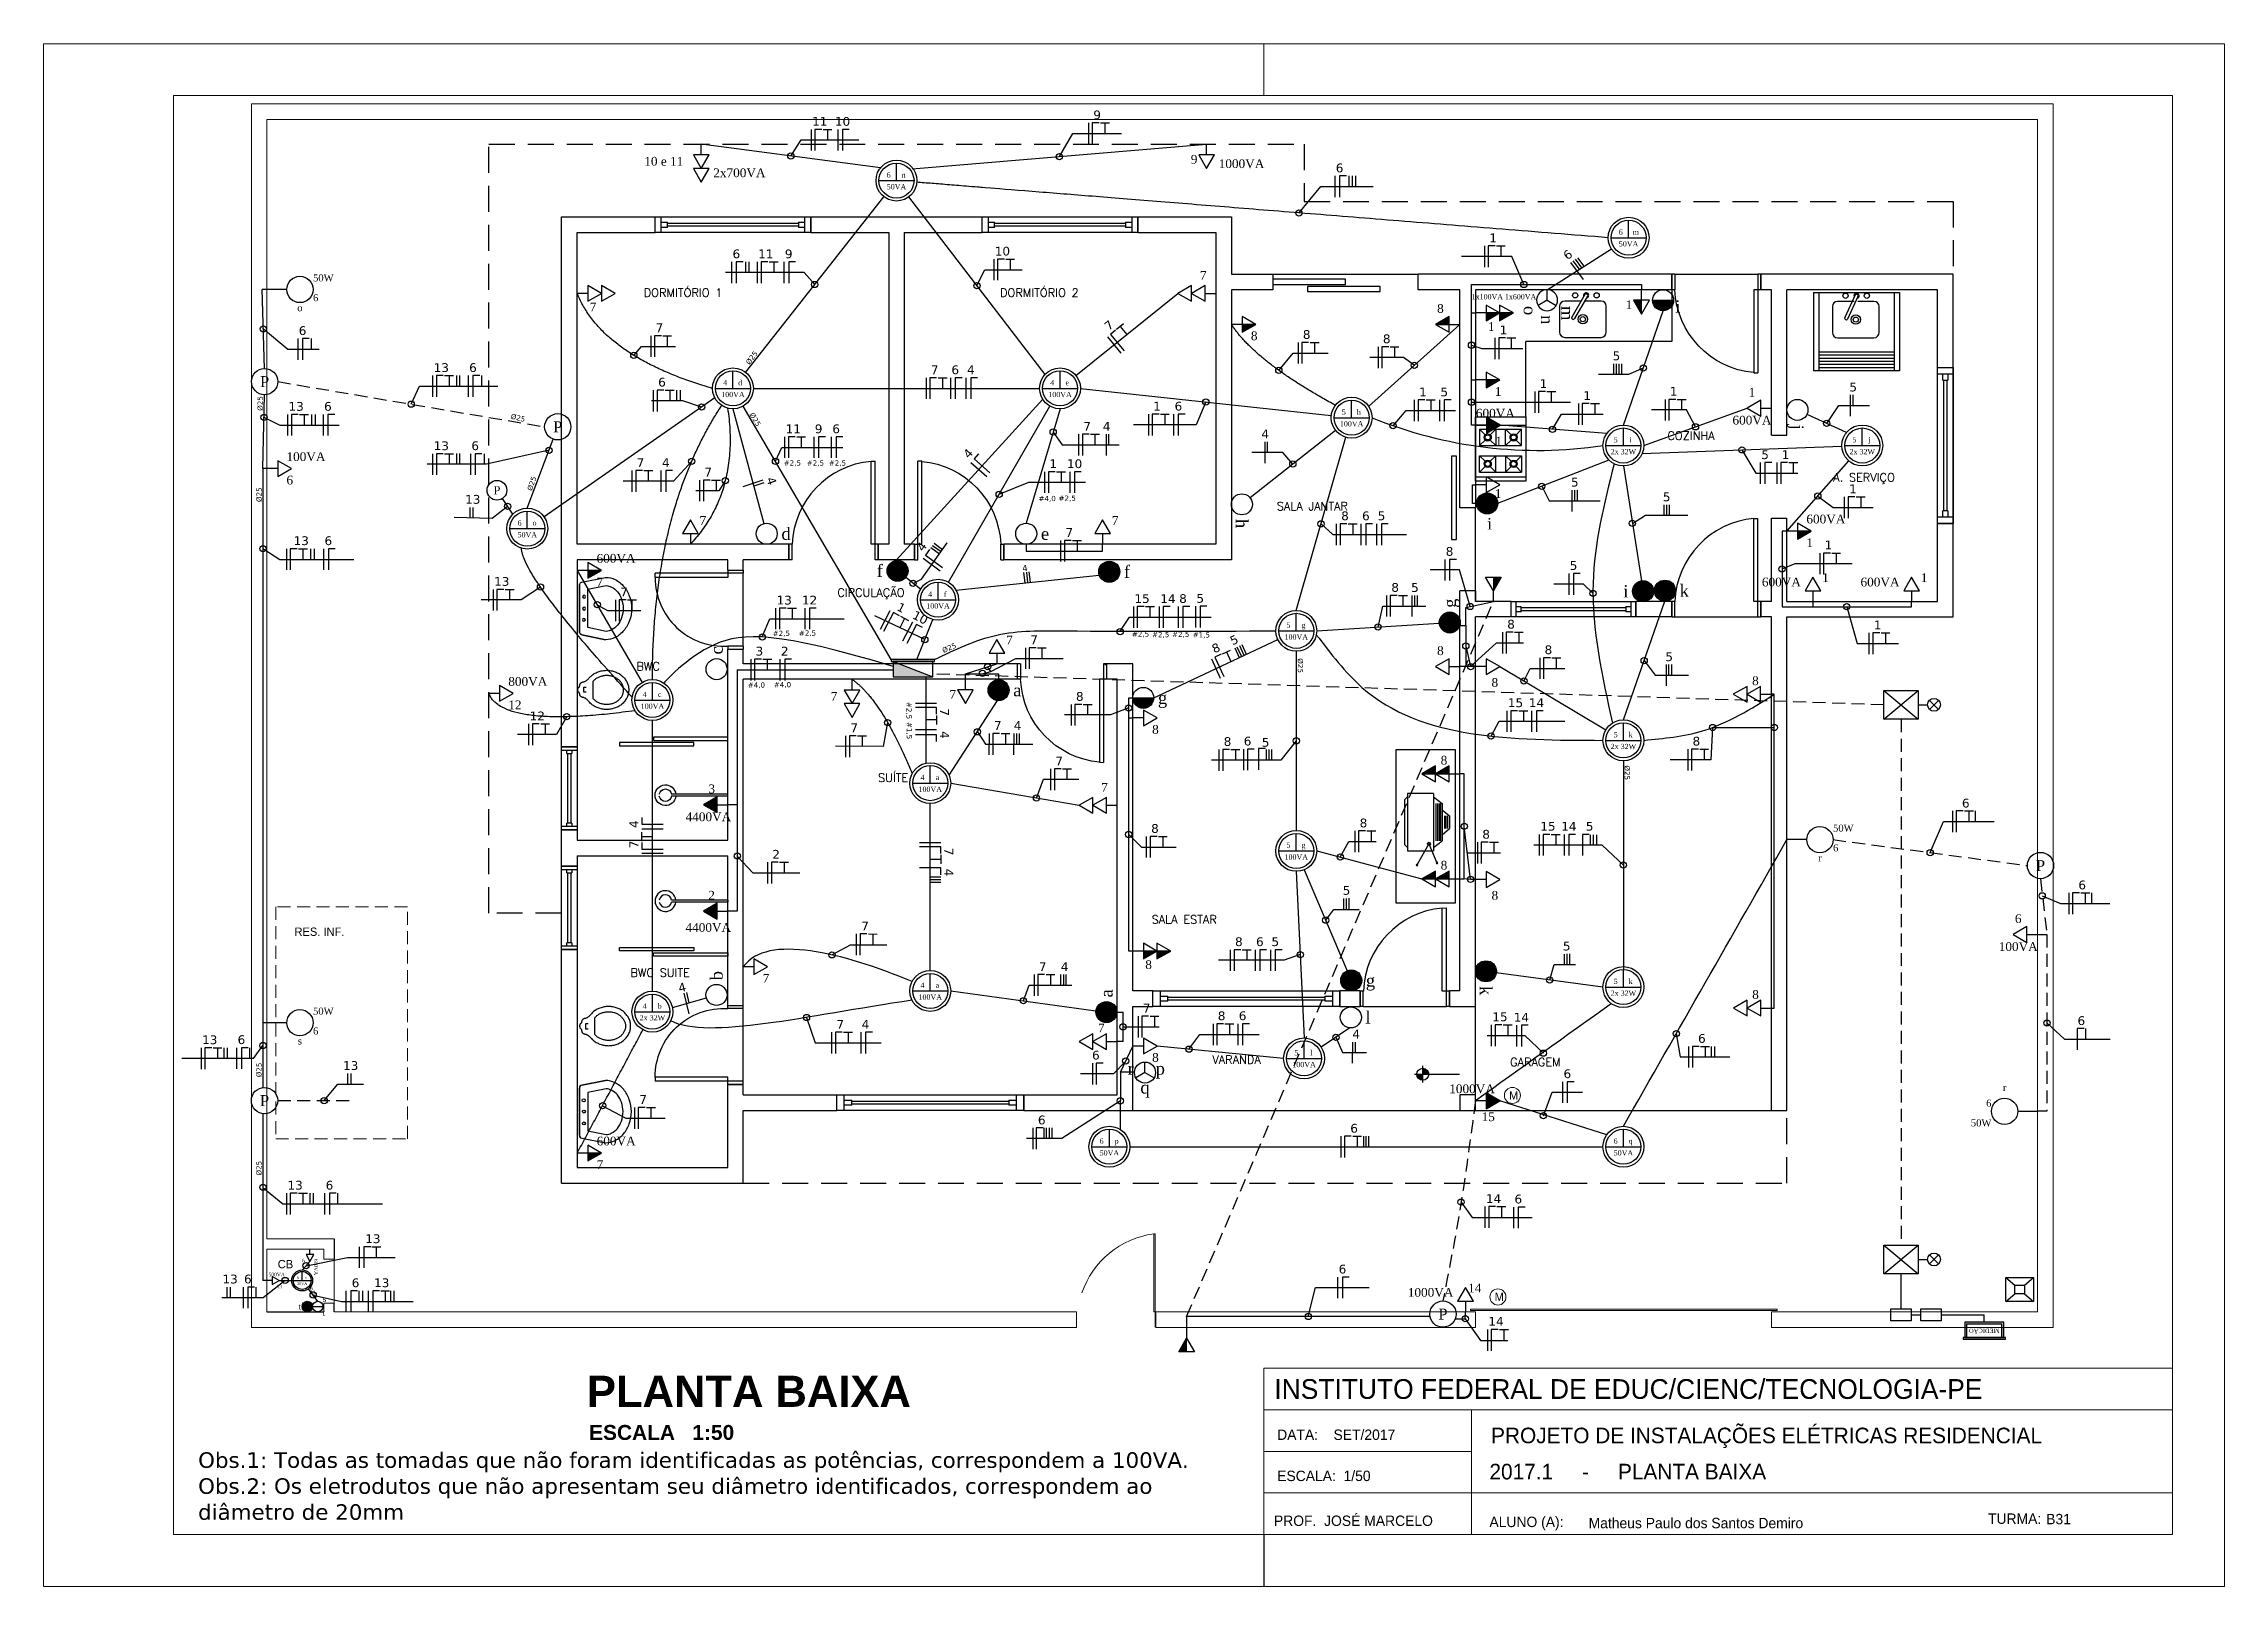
# Model space of a CAD drawing. Extents: x -8832 to -1466, y -5142 to -2323.
# Drawn here: x -4378 to -2278, y -4052 to -2567 of the extents above; entities that cross this region are included whole.
import ezdxf
from ezdxf.enums import TextEntityAlignment as Align

# ---------------------------------------------------------------- set-up
doc = ezdxf.new("R2010")
doc.units = 0
doc.header["$LTSCALE"] = 50
doc.header["$MEASUREMENT"] = 0
for name, pattern in [('ACAD_ISO02W100', [15, 12, -3]), ('DASHED', [0.75, 0.5, -0.25]), ('HIDDEN', [0.375, 0.25, -0.125])]:
    doc.linetypes.add(name, pattern=pattern)
doc.layers.get('0').update_dxf_attribs({"linetype": 'CONTINUOUS'})
for name, color, linetype in [('ABE', 7, 'CONTINUOUS'), ('ALV', 2, 'CONTINUOUS'), ('Box', 1, 'CONTINUOUS'), ('Eletrodutos', 6, 'CONTINUOUS'), ('fiacão', 3, 'CONTINUOUS'), ('FRAME200', 8, 'CONTINUOUS'), ('Movéis e utensílios', 30, 'CONTINUOUS'), ('Muro', 194, 'CONTINUOUS'), ('Peças Sanitárias', 130, 'CONTINUOUS'), ('PISO', 237, 'CONTINUOUS'), ('Portas', 1, 'CONTINUOUS'), ('PROJ-COB', 210, 'DASHED'), ('SIMBOLOGIA', 1, 'CONTINUOUS'), ('text', 6, 'CONTINUOUS'), ('TX-GM', 3, 'CONTINUOUS'), ('TX-M', 5, 'CONTINUOUS')]:
    doc.layers.add(name, color=color, linetype=linetype)
doc.styles.add('ITALICC', font='italicc', dxfattribs={"height": 4})
doc.styles.add('JMS1', font='times.ttf')
doc.styles.add('JMS2', font='times.ttf')
doc.styles.add('ROMANS', font='simplex.shx')
doc.styles.add('SANSSERIFBOLD', font='sasb____.pfb')

msp = doc.modelspace()

# ---------------------------------------------------------------- texts
at = {"lineweight": 13}
for p in [(-2967, -3583.4), (-2980.9, -3777.3)]:
    msp.add_text('M', height=8, dxfattribs=at).set_placement(p)
at = {"color": 4, "lineweight": 13}
msp.add_text('INSTITUTO FEDERAL DE EDUC/CIENC/TECNOLOGIA-PE', height=19, dxfattribs=at).set_placement((-3193, -3871.5))
at = {"color": 2, "lineweight": 13}
for s, height, p in [('DATA:    SET/2017', 10, (-3190.3, -3911)), ('PROJETO DE INSTALAÇÕES ELÉTRICAS RESIDENCIAL', 15, (-2984.3, -3914.2)), ('ESCALA:  1/50', 10, (-3190.3, -3950.6)), ('2017.1     -     PLANTA BAIXA ', 15, (-2985.9, -3949)), ('PROF.  JOSÉ MARCELO', 10, (-3193.4, -3993.8)), ('ALUNO (A):', 10, (-2985.9, -3994.9)), ('Matheus Paulo dos Santos Demiro', 10, (-2890.4, -3996)), ('TURMA:', 10, (-2505.8, -3991.8)), (' B31', 10, (-2453.5, -3992.2))]:
    msp.add_text(s, height=height, dxfattribs=at).set_placement(p)
at = {"attachment_point": 1, "style": 'ITALICC'}
for insert, char_height, width, rotation in [((-3702.5, -2873.5), 5, 10.961, 53.4809), ((-4172.2, -2920.4), 5, 10.961, 89.7035), ((-3927.6, -2923), 5, 10.961, 346.5091), ((-3694.3, -2921.3), 5, 10.961, 300.5209), ((-4173.3, -3008.2), 5, 10.961, 89.7035), ((-3912.7, -2996.3), 5, 10.961, 71.7536), ((-3513.6, -3149), 5, 10.961, 23.5282), ((-3165.4, -3158.6), 5, 10.961, 270), ((-2850.7, -3261.7), 5, 10.961, 270), ((-4173.4, -3561.9), 5, 10.961, 89.7035), ((-4173.4, -3656.5), 5, 10.961, 89.7035), ((-4119.8, -3763.6), 2.8, 6.138, 302.7693)]:
    msp.add_mtext('{\\fVerdana|b0|i0|c0|p34;%%C25}', dxfattribs=dict(at, insert=insert, char_height=char_height, width=width, rotation=rotation))
at = {"layer": 'Box', "style": 'SANSSERIFBOLD'}
msp.add_text('ESCALA   1:50', height=14.4, dxfattribs=at).set_placement((-3852.9, -3911))
at = {"layer": 'text', "attachment_point": 2, "style": 'ITALICC'}
for s, insert, char_height, width in [('{\\fVerdana|b0|i0|c0|p34;11}', (-3630.8, -2637.6), 8.438, 11.777), ('{\\fVerdana|b0|i0|c0|p34;10}', (-3608.8, -2637.6), 8.438, 11.777), ('{\\fVerdana|b0|i0|c0|p34;9}', (-3363.7, -2631.3), 8.438, 11.777), ('{\\fVerdana|b0|i0|c0|p34;6}', (-3130.2, -2682.4), 8.438, 11.777), ('{\\fVerdana|b0|i0|c0|p34;1}', (-2982.4, -2749.7), 8.438, 11.777), ('{\\fVerdana|b0|i0|c0|p34;6}', (-3711.1, -2765.1), 8.438, 11.777), ('{\\fVerdana|b0|i0|c0|p34;11}', (-3682.7, -2765.1), 8.438, 11.777), ('{\\fVerdana|b0|i0|c0|p34;9}', (-3660.7, -2765.1), 8.438, 11.777), ('{\\fVerdana|b0|i0|c0|p34;10}', (-3454.9, -2762.5), 8.438, 11.777), ('{\\fVerdana|b0|i0|c0|p34;6}', (-4128.8, -2839), 8.438, 11.777), ('{\\fVerdana|b0|i0|c0|p34;7}', (-3785.2, -2836.3), 8.438, 11.777), ('{\\fVerdana|b0|i0|c0|p34;8}', (-3161.9, -2842.7), 8.438, 11.777), ('{\\fVerdana|b0|i0|c0|p34;8}', (-3084.8, -2846.9), 8.438, 11.777), ('{\\fVerdana|b0|i0|c0|p34;1}', (-2972.4, -2838.3), 8.438, 11.777), ('{\\fVerdana|b0|i0|c0|p34;13}', (-3995.2, -2874.6), 8.438, 11.777), ('{\\fVerdana|b0|i0|c0|p34;6}', (-3964.7, -2874.6), 8.438, 11.777), ('{\\fVerdana|b0|i0|c0|p34;7}', (-3520.1, -2876.7), 8.438, 11.777), ('{\\fVerdana|b0|i0|c0|p34;6}', (-3500.3, -2876.7), 8.438, 11.777), ('{\\fVerdana|b0|i0|c0|p34;4}', (-3485.3, -2876.7), 8.438, 11.777), ('{\\fVerdana|b0|i0|c0|p34;6}', (-3782.7, -2888.6), 8.438, 11.777), ('{\\fVerdana|b0|i0|c0|p34;1}', (-3049.9, -2898), 8.438, 11.777), ('{\\fVerdana|b0|i0|c0|p34;5}', (-3029.4, -2898), 8.438, 11.777), ('{\\fVerdana|b0|i0|c0|p34;1}', (-2933.9, -2890), 8.438, 11.777), ('{\\fVerdana|b0|i0|c0|p34;1}', (-2808.5, -2897.4), 8.438, 11.777), ('{\\fVerdana|b0|i0|c0|p34;13}', (-4135, -2911.9), 8.438, 11.777), ('{\\fVerdana|b0|i0|c0|p34;6}', (-4104.4, -2911.9), 8.438, 11.777), ('{\\fVerdana|b0|i0|c0|p34;1}', (-3306, -2911.7), 8.438, 11.777), ('{\\fVerdana|b0|i0|c0|p34;6}', (-3285.4, -2911.7), 8.438, 11.777), ('{\\fVerdana|b0|i0|c0|p34;1}', (-2891.8, -2901.5), 8.438, 11.777), ('{\\fVerdana|b0|i0|c0|p34;11}', (-3656.3, -2933.5), 8.438, 11.777), ('{\\fVerdana|b0|i0|c0|p34;9}', (-3631.9, -2933.5), 8.438, 11.777), ('{\\fVerdana|b0|i0|c0|p34;6}', (-3615, -2933.5), 8.438, 11.777), ('{\\fVerdana|b0|i0|c0|p34;7}', (-3373.3, -2931.1), 8.438, 11.777), ('{\\fVerdana|b0|i0|c0|p34;4}', (-3354.5, -2931.1), 8.438, 11.777), ('{\\fVerdana|b0|i0|c0|p34;4}', (-3201.8, -2938.4), 8.438, 11.777), ('{\\fVerdana|b0|i0|c0|p34;13}', (-3995.2, -2949.8), 8.438, 11.777), ('{\\fVerdana|b0|i0|c0|p34;6}', (-3962.6, -2949.8), 8.438, 11.777), ('{\\fVerdana|b0|i0|c0|p34;5}', (-2720.5, -2958.4), 8.438, 11.777), ('{\\fVerdana|b0|i0|c0|p34;1}', (-2700.8, -2958.4), 8.438, 11.777), ('{\\fVerdana|b0|i0|c0|p34;7}', (-3803.4, -2966), 8.438, 11.777), ('{\\fVerdana|b0|i0|c0|p34;4}', (-3779, -2966), 8.438, 11.777), ('{\\fVerdana|b0|i0|c0|p34;7}', (-3738.2, -2975.2), 8.438, 11.777), ('{\\fVerdana|b0|i0|c0|p34;\\C0;#2,5}', (-3657.2, -2968.1), 5, 11.777), ('{\\fVerdana|b0|i0|c0|p34;\\C0;#2,5}', (-3635, -2968.1), 5, 11.777), ('{\\fVerdana|b0|i0|c0|p34;\\C0;#2,5}', (-3613.8, -2968.1), 5, 11.777), ('{\\fVerdana|b0|i0|c0|p34;1}', (-3406, -2967.1), 8.438, 11.777), ('{\\fVerdana|b0|i0|c0|p34;10}', (-3385.4, -2967.1), 8.438, 11.777), ('{\\fVerdana|b0|i0|c0|p34;13}', (-3964.9, -3001.4), 8.438, 11.777), ('{\\fVerdana|b0|i0|c0|p34;\\C0;#4,0}', (-3411.8, -3002.3), 5, 11.777), ('{\\fVerdana|b0|i0|c0|p34;\\C0;#2,5}', (-3392.5, -3002), 5, 11.777), ('{\\fVerdana|b0|i0|c0|p34;1}', (-2635.9, -2991.3), 8.438, 11.777), ('{\\fVerdana|b0|i0|c0|p34;8}', (-3125, -3017.3), 8.438, 11.777), ('{\\fVerdana|b0|i0|c0|p34;6}', (-3104.9, -3017.3), 8.438, 11.777), ('{\\fVerdana|b0|i0|c0|p34;5}', (-3089.8, -3017.3), 8.438, 11.777), ('{\\fVerdana|b0|i0|c0|p34;13}', (-4130.1, -3041.2), 8.438, 11.777), ('{\\fVerdana|b0|i0|c0|p34;6}', (-4104, -3041.2), 8.438, 11.777), ('{\\fVerdana|b0|i0|c0|p34;7}', (-3390.5, -3033.3), 8.438, 11.777), ('{\\fVerdana|b0|i0|c0|p34;8}', (-3024.3, -3051.5), 8.438, 11.777), ('{\\fVerdana|b0|i0|c0|p34;5}', (-2904.9, -3065.1), 8.438, 11.777), ('{\\fVerdana|b0|i0|c0|p34;1}', (-2659.5, -3045.3), 8.438, 11.777), ('{\\fVerdana|b0|i0|c0|p34;13}', (-3937, -3080.4), 8.438, 11.777), ('{\\fVerdana|b0|i0|c0|p34;8}', (-3076.7, -3086.2), 8.438, 11.777), ('{\\fVerdana|b0|i0|c0|p34;7}', (-3819.2, -3090.5), 8.438, 11.777), ('{\\fVerdana|b0|i0|c0|p34;13}', (-3665, -3098.4), 8.438, 11.777), ('{\\fVerdana|b0|i0|c0|p34;12}', (-3640.6, -3098.4), 8.438, 11.777), ('{\\fVerdana|b0|i0|c0|p34;15}', (-3320.4, -3096.9), 8.438, 11.777), ('{\\fVerdana|b0|i0|c0|p34;14}', (-3295.5, -3097), 8.438, 11.777), ('{\\fVerdana|b0|i0|c0|p34;8}', (-3281, -3096.9), 8.438, 11.777), ('{\\fVerdana|b0|i0|c0|p34;5}', (-3264.4, -3096.7), 8.438, 11.777), ('{\\fVerdana|b0|i0|c0|p34;8}', (-2965.1, -3121.6), 8.438, 11.777), ('{\\fVerdana|b0|i0|c0|p34;1}', (-2612, -3122.3), 8.438, 11.777), ('{\\fVerdana|b0|i0|c0|p34;3}', (-3688.9, -3147.5), 8.438, 11.777), ('{\\fVerdana|b0|i0|c0|p34;\\C0;#2,5}', (-3667.8, -3132.1), 5, 11.777), ('{\\fVerdana|b0|i0|c0|p34;2}', (-3664.5, -3147.5), 8.438, 11.777), ('{\\fVerdana|b0|i0|c0|p34;\\C0;#2,5}', (-3642.6, -3131.8), 5, 11.777), ('{\\fVerdana|b0|i0|c0|p34;7}', (-3424.4, -3136.6), 8.438, 11.777), ('{\\fVerdana|b0|i0|c0|p34;\\C0;#2,5}', (-3321.9, -3132.8), 5, 11.777), ('{\\fVerdana|b0|i0|c0|p34;\\C0;#2,5}', (-3302.5, -3133.3), 5, 11.777), ('{\\fVerdana|b0|i0|c0|p34;\\C0;#2,5}', (-3283.2, -3133), 5, 11.777), ('{\\fVerdana|b0|i0|c0|p34;\\C0;#1,5}', (-3263.3, -3133.6), 5, 14.905), ('{\\fVerdana|b0|i0|c0|p34;8}', (-2929.1, -3146.2), 8.438, 11.777), ('{\\fVerdana|b0|i0|c0|p34;\\C0;#4,0}', (-3691.8, -3181.8), 5, 11.777), ('{\\fVerdana|b0|i0|c0|p34;\\C0;#4,0}', (-3666.7, -3181.5), 5, 11.777), ('{\\fVerdana|b0|i0|c0|p34;8}', (-3380.4, -3191.1), 8.438, 11.777), ('{\\fVerdana|b0|i0|c0|p34;12}', (-3902.8, -3209.9), 8.438, 11.777), ('{\\fVerdana|b0|i0|c0|p34;15}', (-2960.8, -3197.2), 8.438, 11.777), ('{\\fVerdana|b0|i0|c0|p34;14}', (-2940.6, -3197.2), 8.438, 11.777), ('{\\fVerdana|b0|i0|c0|p34;7}', (-3597.6, -3221.3), 8.438, 11.777), ('{\\fVerdana|b0|i0|c0|p34;6}', (-3218.8, -3234.1), 8.438, 11.777), ('{\\fVerdana|b0|i0|c0|p34;7}', (-3400.2, -3253.2), 8.438, 11.777), ('{\\fVerdana|b0|i0|c0|p34;8}', (-3238.1, -3234.5), 8.438, 11.777), ('{\\fVerdana|b0|i0|c0|p34;8}', (-2786.6, -3234.2), 8.438, 11.777), ('{\\fVerdana|b0|i0|c0|p34;8}', (-3107.2, -3312.9), 8.438, 11.777), ('{\\fVerdana|b0|i0|c0|p34;15}', (-2929.6, -3316.1), 8.438, 11.777), ('{\\fVerdana|b0|i0|c0|p34;14}', (-2909.4, -3316.1), 8.438, 11.777), ('{\\fVerdana|b0|i0|c0|p34;5}', (-2889.4, -3316.1), 8.438, 11.777), ('{\\fVerdana|b0|i0|c0|p34;8}', (-3308, -3318.2), 8.438, 11.777), ('{\\fVerdana|b0|i0|c0|p34;8}', (-2989.1, -3323.8), 8.438, 11.777), ('{\\fVerdana|b0|i0|c0|p34;2}', (-3672.8, -3343.1), 8.438, 11.777), ('{\\fVerdana|b0|i0|c0|p34;8}', (-3227.2, -3427.2), 8.438, 11.777), ('{\\fVerdana|b0|i0|c0|p34;6}', (-3207, -3427.2), 8.438, 11.777), ('{\\fVerdana|b0|i0|c0|p34;5}', (-3192.1, -3427.2), 8.438, 11.777), ('{\\fVerdana|b0|i0|c0|p34;7}', (-3416.1, -3451.2), 8.438, 11.777), ('{\\fVerdana|b0|i0|c0|p34;4}', (-3395, -3451.2), 8.438, 11.777), ('{\\fVerdana|b0|i0|c0|p34;7}', (-3611, -3506.7), 8.438, 11.777), ('{\\fVerdana|b0|i0|c0|p34;4}', (-3586.7, -3506.7), 8.438, 11.777), ('{\\fVerdana|b0|i0|c0|p34;7}', (-3316, -3491.2), 8.438, 11.777), ('{\\fVerdana|b0|i0|c0|p34;8}', (-3243.8, -3498.5), 8.438, 11.777), ('{\\fVerdana|b0|i0|c0|p34;6}', (-3223.6, -3498.5), 8.438, 11.777), ('{\\fVerdana|b0|i0|c0|p34;15}', (-2975.8, -3499.5), 8.438, 11.777), ('{\\fVerdana|b0|i0|c0|p34;14}', (-2955.1, -3499.9), 8.438, 11.777), ('{\\fVerdana|b0|i0|c0|p34;13}', (-4218.2, -3521.6), 8.438, 11.777), ('{\\fVerdana|b0|i0|c0|p34;6}', (-4187.7, -3521.5), 8.438, 11.777), ('{\\fVerdana|b0|i0|c0|p34;13}', (-4082.5, -3546.4), 8.438, 11.777), ('{\\fVerdana|b0|i0|c0|p34;6}', (-3364.9, -3536.4), 8.438, 11.777), ('{\\fVerdana|b0|i0|c0|p34;6}', (-2910.9, -3554.3), 8.438, 11.777), ('{\\fVerdana|b0|i0|c0|p34;7}', (-3800.9, -3579.1), 8.438, 11.777), ('{\\fVerdana|b0|i0|c0|p34;13}', (-4136, -3661.6), 8.438, 11.777), ('{\\fVerdana|b0|i0|c0|p34;6}', (-4102.9, -3661.6), 8.438, 11.777), ('{\\fVerdana|b0|i0|c0|p34;14}', (-2981.9, -3674.5), 8.438, 10.12), ('{\\fVerdana|b0|i0|c0|p34;6}', (-2958.1, -3674.9), 8.438, 11.777), ('{\\fVerdana|b0|i0|c0|p34;13}', (-4061.1, -3713.1), 8.438, 11.777), ('{\\fVerdana|b0|i0|c0|p34;13}', (-4198.6, -3751.9), 8.438, 11.777), ('{\\fVerdana|b0|i0|c0|p34;6}', (-4181.5, -3751.9), 8.438, 11.777), ('{\\fVerdana|b0|i0|c0|p34;6}', (-4077.8, -3755.5), 8.438, 11.777), ('{\\fVerdana|b0|i0|c0|p34;13}', (-4052.6, -3755.5), 8.438, 11.777), ('{\\fVerdana|b0|i0|c0|p34;6}', (-3127.4, -3742.3), 8.438, 11.777), ('{\\fVerdana|b0|i0|c0|p34;14}', (-2979.6, -3792.7), 8.438, 10.12)]:
    msp.add_mtext(s, dxfattribs=dict(at, insert=insert, char_height=char_height, width=width))
for s, insert, char_height, width, rotation in [('{\\fVerdana|b0|i0|c0|p34;6}', (-2913, -2766.7), 8.438, 11.777, 36.4248), ('{\\fVerdana|b0|i0|c0|p34;7}', (-3355, -2834.8), 8.438, 11.777, 39.9482), ('{\\fVerdana|b0|i0|c0|p34;5}', (-2863.6, -2863.3), 8.438, 14.861, 359.7276), ('{\\fVerdana|b0|i0|c0|p34;5}', (-2635.6, -2893.3), 8.438, 14.861, 359.7276), ('{\\fVerdana|b0|i0|c0|p34;4}', (-3491.1, -2958.6), 8.438, 11.777, 48.3172), ('{\\fVerdana|b0|i0|c0|p34;4}', (-3673.2, -2986.5), 8.438, 11.777, 289.3213), ('{\\fVerdana|b0|i0|c0|p34;5}', (-2903.7, -2984.9), 8.438, 14.861, 359.7276), ('{\\fVerdana|b0|i0|c0|p34;5}', (-2815.2, -2999), 8.438, 14.861, 359.7276), ('{\\fVerdana|b0|i0|c0|p34;4}', (-3536, -3048.6), 8.438, 8.192, 53.7885), ('{\\fVerdana|b0|i0|c0|p34;4}', (-3433.5, -3068.8), 5.906, 8.244, 6.7648), ('{\\fVerdana|b0|i0|c0|p34;5}', (-3057.6, -3086.3), 8.438, 14.861, 359.7276), ('{\\fVerdana|b0|i0|c0|p34;1}', (-3550.3, -3106.1), 8.438, 11.777, 332.6066), ('{\\fVerdana|b0|i0|c0|p34;10}', (-3532, -3115.6), 8.438, 11.777, 332.6066), ('{\\fVerdana|b0|i0|c0|p34;8}', (-3251, -3144.8), 8.438, 11.777, 24.4193), ('{\\fVerdana|b0|i0|c0|p34;5}', (-3233.5, -3137), 8.438, 14.861, 24.1469), ('{\\fVerdana|b0|i0|c0|p34;5}', (-2812.8, -3152.9), 8.438, 14.861, 359.7276), ('{\\fVerdana|b0|i0|c0|p34;\\C0;#2,5}', (-3542.3, -3208.9), 5, 11.777, 270), ('{\\fVerdana|b0|i0|c0|p34;7}', (-3506.4, -3210.5), 8.438, 11.777, 270), ('{\\fVerdana|b0|i0|c0|p34;\\C0;#1,5}', (-3542, -3228.2), 5, 11.777, 270), ('{\\fVerdana|b0|i0|c0|p34;4}', (-3506.4, -3232.3), 8.438, 11.777, 270), ('{\\fVerdana|b0|i0|c0|p34;7}', (-3459.4, -3219.1), 8.438, 11.777, 359.7276), ('{\\fVerdana|b0|i0|c0|p34;4}', (-3440.3, -3219.1), 8.438, 11.777, 359.7276), ('{\\fVerdana|b0|i0|c0|p34;5}', (-3201.4, -3235.3), 8.438, 11.777, 0.0121), ('{\\fVerdana|b0|i0|c0|p34;6}', (-2527.2, -3293.8), 8.438, 14.861, 359.7276), ('{\\fVerdana|b0|i0|c0|p34;4}', (-3814, -3318.3), 8.438, 11.777, 90), ('{\\fVerdana|b0|i0|c0|p34;7}', (-3814, -3337.8), 8.438, 11.777, 90), ('{\\fVerdana|b0|i0|c0|p34;7}', (-3502.3, -3344.7), 8.438, 11.777, 270), ('{\\fVerdana|b0|i0|c0|p34;4}', (-3502.3, -3364.8), 8.438, 8.192, 270), ('{\\fVerdana|b0|i0|c0|p34;5}', (-3123.5, -3377.8), 8.438, 14.861, 359.7276), ('{\\fVerdana|b0|i0|c0|p34;6}', (-2415.1, -3372.6), 8.438, 14.861, 359.7276), ('{\\fVerdana|b0|i0|c0|p34;7}', (-3587.1, -3412.1), 8.438, 11.777, 359.2832), ('{\\fVerdana|b0|i0|c0|p34;5}', (-2911.5, -3431.4), 8.438, 14.861, 359.7276), ('{\\fVerdana|b0|i0|c0|p34;4}', (-3764.3, -3471.3), 8.438, 11.777, 13.9615), ('{\\fVerdana|b0|i0|c0|p34;6}', (-2415.9, -3503.2), 8.438, 14.861, 359.7276), ('{\\fVerdana|b0|i0|c0|p34;4}', (-3114.2, -3516.2), 8.438, 11.777, 359.7276), ('{\\fVerdana|b0|i0|c0|p34;6}', (-2781.3, -3520.3), 8.438, 14.861, 359.7276), ('{\\fVerdana|b0|i0|c0|p34;6}', (-3417, -3598.8), 8.438, 14.861, 359.7276), ('{\\fVerdana|b0|i0|c0|p34;6}', (-3116.2, -3606.8), 8.438, 14.861, 359.7276)]:
    msp.add_mtext(s, dxfattribs=dict(at, insert=insert, char_height=char_height, width=width, rotation=rotation))
at = {"layer": 'text', "insert": (-4229.4, -3922.9), "char_height": 15, "attachment_point": 1, "style": 'ITALICC'}
msp.add_mtext_dynamic_manual_height_columns('{\\fVerdana|b0|i0|c0|p34;Obs.1: Todas as tomadas que não foram identificadas as potências, correspondem a 100VA.\\PObs.2: Os eletrodutos que não apresentam seu diâmetro identificados, correspondem ao diâmetro de 20mm}', width=1313.629, gutter_width=0, heights=[13.8], dxfattribs=at).dxf.set("width", 971.196)
at = {"layer": 'TX-GM', "style": 'SANSSERIFBOLD'}
msp.add_text('PLANTA BAIXA', height=30, dxfattribs=at).set_placement((-3855, -3879.2))
at = {"layer": 'TX-M', "style": 'ROMANS'}
for s, p in [('DORMITÓRIO 1', (-3800.3, -2810.7)), ('DORMITÓRIO 2', (-3457.2, -2810.7)), ('COZINHA', (-2814.6, -2948.4)), ('A. SERVIÇO', (-2654.8, -2988.5)), ('SALA JANTAR', (-3190.7, -3016.2)), ('CIRCULAÇÃO', (-3613.9, -3099.4)), ('SUÍTE', (-3574.7, -3277.6)), ('SALA ESTAR', (-3311.2, -3414)), ('BWC SUITE', (-3813.1, -3465.2)), ('VARANDA', (-3252.7, -3548.9)), ('GARAGEM', (-2966, -3551.3))]:
    msp.add_text(s, height=8, dxfattribs=at).set_placement(p)
at = {"layer": 'TX-M', "ltscale": 0.5, "style": 'ROMANS'}
msp.add_text('BWC', height=8, dxfattribs=at).set_placement((-3807.4, -3170.3))
at = {"layer": 'TX-M', "lineweight": 13, "ltscale": 0.05}
for s, p in [('RES. INF.', (-4136.6, -3425.8)), ('CB', (-4152.7, -3745.8))]:
    msp.add_text(s, height=8, dxfattribs=at).set_placement(p)

# ---------------------------------------------------------------- blocks, each defined once
blk = doc.blocks.new('P80')
at = {"layer": 'ABE'}
for p, q in [((-13, -9.9), (-9, -9.9)), ((-13, -9.9), (-13, -89.9)), ((-9, -9.9), (-9, -89.8))]:
    blk.add_line(p, q, dxfattribs=at)
at = {"layer": 'Box'}
blk.add_line((-9, -89.8), (-13, -89.9), dxfattribs=at)
at = {"layer": 'PISO'}
for p, q in [((-16, -9.9), (-16, 5.1)), ((-16, 5.1), (-13, 5.1)), ((-13, 5.1), (-13, -9.9)), ((67, 5.1), (67, -9.9)), ((67, 5.1), (70, 5.1)), ((70, -9.9), (70, 5.1)), ((-16, -9.9), (-13, -9.9)), ((67, -9.9), (70, -9.9))]:
    blk.add_line(p, q, dxfattribs=at)
blk.add_arc((-16.6, -6.5), 83.6, 275.1939, 357.6721, dxfattribs=at)
blk = doc.blocks.new('P70')
at = {"layer": 'ABE'}
for p, q in [((-1, -21.3), (-1, -91.3)), ((-1, -21.3), (3, -21.3)), ((3, -21.3), (3, -91.2))]:
    blk.add_line(p, q, dxfattribs=at)
at = {"layer": 'Box'}
blk.add_line((3, -91.2), (-1, -91.3), dxfattribs=at)
at = {"layer": 'PISO'}
for p, q in [((-4, -6.3), (-1, -6.3)), ((-4, -21.3), (-4, -6.3)), ((-1, -6.3), (-1, -21.3)), ((69, -6.3), (69, -21.3)), ((69, -6.3), (72, -6.3)), ((72, -21.3), (72, -6.3)), ((-4, -21.3), (-1, -21.3)), ((69, -21.3), (72, -21.3))]:
    blk.add_line(p, q, dxfattribs=at)
blk.add_arc((3.1, -25.1), 66.1, 269.9541, 3.3334, dxfattribs=at)
blk = doc.blocks.new('JAN')
at = {"layer": 'ABE'}
for p, q in [((23, 19.4), (23, 34.4)), ((31, 28.4), (115, 28.4)), ((115, 25.4), (31, 25.4)), ((123, 34.4), (123, 19.4))]:
    blk.add_line(p, q, dxfattribs=at)
at = {"layer": 'PISO'}
for p, q in [((23, 34.4), (123, 34.4)), ((27, 19.4), (27, 34.4)), ((27, 29.4), (31, 29.4)), ((31, 24.4), (27, 24.4)), ((31, 24.4), (31, 29.4)), ((115, 29.4), (119, 29.4)), ((115, 29.4), (115, 24.4)), ((119, 24.4), (115, 24.4)), ((119, 34.4), (119, 19.4)), ((123, 19.4), (23, 19.4))]:
    blk.add_line(p, q, dxfattribs=at)
blk = doc.blocks.new('FOGAO')
at = {"layer": 'Movéis e utensílios'}
for p, q in [((293.4, 107.3), (293.4, 169.3)), ((293.4, 169.3), (341.9, 169.3)), ((341.9, 169.3), (341.9, 107.3)), ((293.9, 161.3), (341.9, 161.3)), ((297.4, 157.3), (302.7, 152)), ((297.4, 157.3), (297.4, 141.8)), ((297.4, 157.3), (337.9, 157.3)), ((297.4, 141.8), (302.7, 147)), ((307.6, 152), (312.9, 157.3)), ((307.6, 147), (312.9, 141.8)), ((312.9, 157.3), (312.9, 141.8)), ((322.4, 141.8), (322.4, 157.3)), ((322.4, 157.3), (327.7, 152)), ((322.4, 141.8), (327.7, 147)), ((332.6, 152), (337.9, 157.3)), ((332.6, 147), (337.9, 141.8)), ((337.9, 141.8), (337.9, 157.3)), ((297.4, 141.8), (337.9, 141.8)), ((297.4, 116.2), (297.4, 131.7)), ((297.4, 131.7), (302.7, 126.5)), ((297.4, 131.7), (337.9, 131.7)), ((307.6, 126.5), (312.9, 131.7)), ((312.9, 116.2), (312.9, 131.7)), ((322.4, 131.7), (322.4, 116.2)), ((322.4, 131.7), (327.7, 126.5)), ((332.6, 126.5), (337.9, 131.7)), ((337.9, 131.7), (337.9, 116.2)), ((341.9, 107.3), (293.4, 107.3)), ((341.9, 111.3), (293.9, 111.3)), ((297.4, 116.2), (302.7, 121.5)), ((297.4, 116.2), (337.9, 116.2)), ((307.6, 121.5), (312.9, 116.2)), ((322.4, 116.2), (327.7, 121.5)), ((332.6, 121.5), (337.9, 116.2))]:
    blk.add_line(p, q, dxfattribs=at)
for centre, radius in [((305.2, 149.5), 3.49), ((305.2, 149.5), 2.49), ((330.2, 149.5), 3.49), ((330.2, 149.5), 2.49), ((305.2, 124), 3.49), ((305.2, 124), 2.49), ((330.2, 124), 3.49), ((330.2, 124), 2.49)]:
    blk.add_circle(centre, radius, dxfattribs=at)
at = {"layer": 'Peças Sanitárias'}
blk.add_line((341.9, 169.3), (341.9, 123.3), dxfattribs=at)
blk = doc.blocks.new('TV')
at = {"layer": 'Movéis e utensílios'}
for p, q in [((267.9, 119.6), (274.4, 128.1)), ((274.4, 128.1), (310.4, 128.1)), ((274.4, 126.6), (310.4, 126.6)), ((280.4, 128.1), (286.4, 135.2)), ((286.4, 135.2), (298.4, 135.2)), ((286.4, 133.2), (298.4, 133.2)), ((286.4, 131.7), (298.4, 131.7)), ((286.4, 130.2), (298.4, 130.2)), ((304.4, 128.1), (298.4, 135.2)), ((316.9, 119.6), (310.4, 128.1)), ((264.9, 119.6), (319.9, 119.6)), ((264.9, 119.6), (264.9, 94.8)), ((274.4, 125.1), (310.4, 125.1)), ((274.4, 123.6), (310.4, 123.6)), ((274.4, 122.1), (310.4, 122.1)), ((313.2, 115.3), (331.5, 123)), ((313.2, 115.3), (333.2, 104.1)), ((319.9, 94.8), (319.9, 119.6)), ((264.9, 94.8), (319.9, 94.8)), ((267.9, 94.8), (270.9, 91.8)), ((270.9, 91.8), (313.9, 91.8)), ((316.9, 94.8), (313.9, 91.8))]:
    blk.add_line(p, q, dxfattribs=at)
for points in [[(330.8, 123, 1), (332.3, 123, 1)], [(332.8, 103.9, 1), (334.3, 103.9, 1)]]:
    blk.add_lwpolyline(points, format="xyb", close=True, dxfattribs=at)
blk.add_circle((313.2, 115.3), 1.49, dxfattribs=at)
blk = doc.blocks.new('VASO')
at = {"layer": 'Peças Sanitárias'}
for points in [[(429.4, 140.8), (429.4, 139.8), (429.6, 138.7), (429.7, 137.7), (429.9, 136.6), (430.2, 135.6), (430.5, 134.6), (430.8, 133.6), (431.2, 132.7), (431.6, 131.8), (432, 130.9), (432.5, 130), (433.1, 129.1), (433.6, 128.3), (434.2, 127.5), (434.9, 126.8), (435.5, 126.1), (436.3, 125.4), (437, 124.8), (437.8, 124.2), (438.5, 123.6), (439.4, 123.1), (440.2, 122.6), (441, 122.2), (441.9, 121.8), (442.8, 121.5), (443.6, 121.2), (444.5, 121), (445.4, 120.8), (446.3, 120.7), (447.2, 120.6), (448.2, 120.6), (449.1, 120.6), (450, 120.7), (450.9, 120.8), (451.8, 121), (452.7, 121.2), (453.5, 121.5), (454.4, 121.8), (455.3, 122.2), (456.1, 122.6), (456.9, 123.1), (457.8, 123.6), (458.5, 124.2), (459.3, 124.8), (460, 125.4), (460.8, 126.1), (461.4, 126.8), (462.1, 127.5), (462.7, 128.3), (463.2, 129.1), (463.8, 130), (464.3, 130.9), (464.7, 131.8), (465.1, 132.7), (465.5, 133.6), (465.8, 134.6), (466.1, 135.6), (466.4, 136.6), (466.6, 137.7), (466.8, 138.7), (466.9, 139.8), (466.9, 140.8), (467, 141.9), (466.9, 142.9), (466.9, 144), (466.8, 145), (466.6, 146.1), (466.4, 147.1), (466.1, 148.1), (465.8, 149.1), (465.5, 150.1), (465.1, 151.1), (464.7, 152), (464.3, 152.9), (463.8, 153.8), (463.3, 154.6), (462.7, 155.4), (462.1, 156.2), (461.5, 156.9), (460.8, 157.7), (460.1, 158.3), (459.4, 159), (458.8, 159.6), (458.1, 160.2), (457.5, 160.8), (457, 161.3), (456.6, 161.9), (456.2, 162.4), (456, 162.9), (455.8, 163.4), (455.6, 163.9), (455.5, 164.3), (455.4, 164.8), (455.3, 165.2), (455.2, 165.5), (455.1, 165.9), (454.9, 166.2), (454.7, 166.5), (454.5, 166.7), (454.2, 167), (454, 167.2), (453.7, 167.4), (453.4, 167.5), (453.1, 167.6), (452.8, 167.7), (452.4, 167.8), (452.1, 167.8), (451.8, 167.9), (451.6, 168), (451.3, 168), (451.1, 168.1), (451, 168.3), (450.8, 168.4), (450.7, 168.6), (450.6, 168.8), (450.5, 169), (450.3, 169.1), (450.1, 169.3), (449.8, 169.4), (449.5, 169.5), (449.1, 169.6), (448.6, 169.7), (448.2, 169.7), (447.7, 169.7), (447.3, 169.6), (446.9, 169.5), (446.5, 169.4), (446.3, 169.3), (446.1, 169.1), (445.9, 169), (445.7, 168.8), (445.6, 168.6), (445.5, 168.4), (445.3, 168.3), (445.2, 168.1), (444.9, 168), (444.7, 168), (444.3, 167.9), (444, 167.8), (443.7, 167.8), (443.3, 167.7), (442.9, 167.6), (442.6, 167.5), (442.3, 167.4), (442, 167.2), (441.7, 167), (441.4, 166.7), (441.2, 166.5), (441, 166.2), (440.9, 165.9), (440.7, 165.5), (440.6, 165.1), (440.5, 164.7), (440.4, 164.3), (440.3, 163.8), (440.2, 163.3), (440, 162.8), (439.7, 162.3), (439.4, 161.8), (439, 161.2), (438.5, 160.7), (438, 160.1), (437.4, 159.5), (436.7, 158.9), (436.1, 158.3), (435.4, 157.6), (434.8, 156.9), (434.2, 156.2), (433.6, 155.4), (433, 154.6), (432.5, 153.8), (432, 152.9), (431.6, 152), (431.2, 151.1), (430.8, 150.1), (430.5, 149.1), (430.2, 148.1), (429.9, 147.1), (429.7, 146.1), (429.6, 145), (429.4, 144), (429.4, 142.9), (429.3, 141.9)], [(434.4, 141), (434.3, 141.9), (434.4, 142.7), (434.4, 143.6), (434.5, 144.4), (434.6, 145.2), (434.8, 146), (435, 146.8), (435.2, 147.6), (435.5, 148.4), (435.8, 149.1), (436.1, 149.8), (436.4, 150.5), (436.8, 151.2), (437.2, 151.9), (437.6, 152.5), (438.1, 153.1), (438.6, 153.6), (439.1, 154.2), (439.6, 154.8), (440, 155.1), (456.2, 155.1), (456.6, 154.8), (457.2, 154.2), (457.7, 153.6), (458.2, 153.1), (458.6, 152.5), (459.1, 151.9), (459.5, 151.2), (459.9, 150.5), (460.2, 149.8), (460.5, 149.1), (460.8, 148.4), (461.1, 147.6), (461.3, 146.8), (461.5, 146), (461.7, 145.2), (461.8, 144.4), (461.9, 143.6), (461.9, 142.7), (462, 141.9), (461.9, 141), (461.9, 140.2), (461.8, 139.4), (461.7, 138.5), (461.5, 137.7), (461.3, 136.9), (461.1, 136.1), (460.8, 135.4), (460.5, 134.6), (460.2, 133.9), (459.9, 133.2), (459.5, 132.6), (459.1, 131.9), (458.6, 131.3), (458.2, 130.7), (457.7, 130.1), (457.2, 129.6), (456.7, 129.1), (456.1, 128.6), (455.5, 128.2), (455, 127.7), (454.4, 127.4), (453.8, 127), (453.2, 126.7), (452.5, 126.4), (451.9, 126.2), (451.3, 126), (450.7, 125.9), (450, 125.7), (449.4, 125.6), (448.8, 125.6), (448.2, 125.6), (447.5, 125.6), (446.9, 125.6), (446.3, 125.7), (445.6, 125.9), (445, 126), (444.4, 126.2), (443.8, 126.4), (443.2, 126.7), (442.5, 127), (441.9, 127.4), (441.3, 127.7), (440.8, 128.2), (440.2, 128.6), (439.6, 129.1), (439.1, 129.6), (438.6, 130.1), (438.1, 130.7), (437.7, 131.3), (437.2, 131.9), (436.8, 132.6), (436.4, 133.2), (436.1, 133.9), (435.8, 134.6), (435.5, 135.4), (435.2, 136.1), (435, 136.9), (434.8, 137.7), (434.6, 138.5), (434.5, 139.4), (434.4, 140.2)]]:
    blk.add_lwpolyline(points, close=True, dxfattribs=at)
blk.add_lwpolyline([(450.4, 161.6), (450.4, 164), (445.5, 164), (445.5, 161.6)], dxfattribs=at)
blk = doc.blocks.new('PIABANHO')
at = {"layer": 'Peças Sanitárias'}
for p, q in [((423.4, 168.1), (468.8, 168.1)), ((420.6, 165.9), (416.1, 143.1)), ((471.5, 165.9), (476.1, 143.1))]:
    blk.add_line(p, q, dxfattribs=at)
for points in [[(467.3, 125.5, 0.104065), (473.9, 133.8, 0.115836), (476.1, 143.1), (471.5, 165.9, 0.357511), (468.8, 168.1), (423.4, 168.1, 0.357511), (420.6, 165.9), (416.1, 143.1, 0.115836), (418.3, 133.8, 0.104065), (424.9, 125.5, 0.09084), (434.4, 120.1, 0.083285), (446.1, 118.1, 0.083285), (457.8, 120.1, 0.09084)], [(462.2, 131.6, 0.104065), (466.7, 137.4, 0.102203), (468.1, 142.4), (464.5, 160.1), (427.6, 160.1), (424.1, 142.4, 0.102203), (425.4, 137.4, 0.104065), (430, 131.6, 0.09084), (437, 127.7, 0.083285), (446.1, 126.1, 0.083285), (455.2, 127.7, 0.09084)]]:
    blk.add_lwpolyline(points, format="xyb", close=True, dxfattribs=at)
for points in [[(416.1, 143.1, 0.115836), (418.3, 133.8, 0.104065), (424.9, 125.5, 0.09084), (434.4, 120.1, 0.083285), (446.1, 118.1, 0.083285)], [(446.1, 118.1, 0.083285), (457.8, 120.1, 0.09084), (467.3, 125.5, 0.104065), (473.9, 133.8, 0.115836), (476.1, 143.1, 0.115836)]]:
    blk.add_lwpolyline(points, format="xyb", dxfattribs=at)
for centre in [(434.8, 163.8), (446.2, 163.8), (457, 164)]:
    blk.add_circle(centre, 1.41, dxfattribs=at)
for centre, start, end in [((423.4, 165.4), 90, 168.6901), ((468.8, 165.4), 11.3099, 90)]:
    blk.add_arc(centre, 2.79, start, end, dxfattribs=at)
blk = doc.blocks.new('CHUVEIRO')
at = {"layer": 'Peças Sanitárias'}
for p, q in [((276, 156.4), (278, 156.4)), ((276, 156.4), (276, 102.3)), ((278, 156.4), (278, 102.3))]:
    blk.add_line(p, q, dxfattribs=at)
for radius, start, end in [(10, 95.7392, 84.2608), (6, 99.5941, 260.4059), (6, 279.5941, 80.4059)]:
    blk.add_arc((277, 96.4), radius, start, end, dxfattribs=at)
blk = doc.blocks.new('A$C3018671F')
at = {"layer": 'SIMBOLOGIA'}
blk.add_hatch(color=256, dxfattribs=at).paths.add_polyline_path([(0.097, 0.072), (0.097, -0.072), (0.222, 0)])
blk.add_line((0.097, 0), (0, 0), dxfattribs=at)
blk.add_lwpolyline([(0.222, 0), (0.097, 0.072), (0.097, -0.072)], close=True, dxfattribs=at)
at = {"layer": 'SIMBOLOGIA', "linetype": 'Continuous', "style": 'JMS1'}
blk.add_attdef('POT', text='', height=0.08, dxfattribs=at).set_placement((0.177, 0.11), align=Align.MIDDLE_LEFT)
blk.add_attdef('CIRC.', (0.177, -0.145), '', height=0.08, dxfattribs=at)
blk = doc.blocks.new('A$C04520402')
at = {"layer": 'SIMBOLOGIA', "linetype": 'Continuous'}
blk.add_hatch(color=256, dxfattribs=at).paths.add_polyline_path([(0.097, -0.072), (0.222, 0), (0.097, 0)])
at = {"layer": 'SIMBOLOGIA'}
blk.add_line((0.097, 0), (0, 0), dxfattribs=at)
at = {"layer": 'SIMBOLOGIA', "linetype": 'Continuous'}
blk.add_line((0.222, 0), (0.097, 0), dxfattribs=at)
at = {"layer": 'SIMBOLOGIA'}
blk.add_lwpolyline([(0.222, 0), (0.097, 0.072), (0.097, -0.072)], close=True, dxfattribs=at)
at = {"layer": 'SIMBOLOGIA', "linetype": 'Continuous', "style": 'JMS1'}
blk.add_attdef('POT', text='', height=0.08, dxfattribs=at).set_placement((0.177, 0.11), align=Align.MIDDLE_LEFT)
blk.add_attdef('CIRC.', (0.177, -0.145), '', height=0.08, dxfattribs=at)
blk = doc.blocks.new('A$C6A1A07AC')
at = {"layer": 'SIMBOLOGIA'}
blk.add_line((73, 0), (0, 0), dxfattribs=at)
for points in [[(166, 0), (73, 54), (73, -54)], [(260, 0), (166, 54), (166, -54)]]:
    blk.add_lwpolyline(points, close=True, dxfattribs=at)
at = {"layer": 'SIMBOLOGIA', "linetype": 'Continuous', "style": 'JMS1'}
blk.add_attdef('POT', text='', height=60, dxfattribs=at).set_placement((195, 82), align=Align.MIDDLE_LEFT)
blk.add_attdef('CIRC.', (86, -123), '', height=60, dxfattribs=at)
blk = doc.blocks.new('A$C7A1A14DC')
at = {"layer": 'SIMBOLOGIA'}
blk.add_line((0.097, 0), (0, 0), dxfattribs=at)
blk.add_lwpolyline([(0.222, 0), (0.097, 0.072), (0.097, -0.072)], close=True, dxfattribs=at)
at = {"layer": 'SIMBOLOGIA', "linetype": 'Continuous', "style": 'JMS1'}
blk.add_attdef('POT', text='', height=0.08, dxfattribs=at).set_placement((0.177, 0.11), align=Align.MIDDLE_LEFT)
blk.add_attdef('CIRC.', (0.177, -0.145), '', height=0.08, dxfattribs=at)
blk = doc.blocks.new('A$C7BD834D8')
blk.add_line((112, 0), (0, 0))
blk.add_circle((188, 0), 75)
at = {"linetype": 'Continuous', "style": 'JMS1'}
for tag, p in [('POT.', (263, 66)), ('CIRC.', (263, -47))]:
    blk.add_attdef(tag, text='', height=40, dxfattribs=at).set_placement(p, align=Align.MIDDLE_LEFT)
blk.add_attdef('CMD', text='', height=40, dxfattribs=at).set_placement((188, -104), align=Align.MIDDLE_CENTER)
blk = doc.blocks.new('A$C2AD67FED')
at = {"layer": 'SIMBOLOGIA', "linetype": 'Continuous'}
blk.add_circle((60, 0), 60, dxfattribs=at)
at = {"layer": 'SIMBOLOGIA', "linetype": 'Continuous', "style": 'JMS1'}
blk.add_attdef('CIRC.1', text='', height=70, dxfattribs=at).set_placement((144, 0), align=Align.MIDDLE_LEFT)
blk = doc.blocks.new('A$C7001172B')
at = {"layer": 'SIMBOLOGIA', "linetype": 'Continuous'}
blk.add_hatch(color=256, dxfattribs=at).paths.add_polyline_path([(0, 0, 1), (120, 0, 1)])
blk.add_circle((60, 0), 60, dxfattribs=at)
at = {"layer": 'SIMBOLOGIA', "linetype": 'Continuous', "style": 'JMS1'}
blk.add_attdef('CIRC.1', text='', height=70, dxfattribs=at).set_placement((144, 0), align=Align.MIDDLE_LEFT)
blk = doc.blocks.new('A$C23953070')
at = {"layer": 'SIMBOLOGIA', "linetype": 'Continuous'}
for points in [[(73, -54), (166, 0), (73, 0)], [(166, -54), (260, 0), (166, 0)]]:
    blk.add_hatch(color=256, dxfattribs=at).paths.add_polyline_path(points)
at = {"layer": 'SIMBOLOGIA'}
blk.add_line((73, 0), (0, 0), dxfattribs=at)
at = {"layer": 'SIMBOLOGIA', "linetype": 'Continuous'}
for p, q in [((166, 0), (73, 0)), ((260, 0), (166, 0))]:
    blk.add_line(p, q, dxfattribs=at)
at = {"layer": 'SIMBOLOGIA'}
for points in [[(166, 0), (73, 54), (73, -54)], [(260, 0), (166, 54), (166, -54)]]:
    blk.add_lwpolyline(points, close=True, dxfattribs=at)
at = {"layer": 'SIMBOLOGIA', "linetype": 'Continuous', "style": 'JMS1'}
blk.add_attdef('POT', text='', height=60, dxfattribs=at).set_placement((195, 82), align=Align.MIDDLE_LEFT)
blk.add_attdef('CIRC.', (86, -123), '', height=60, dxfattribs=at)
blk = doc.blocks.new('A$C046C75A3')
at = {"layer": 'SIMBOLOGIA', "linetype": 'Continuous'}
blk.add_hatch(color=256, dxfattribs=at).paths.add_polyline_path([(0, 0, 1), (120, 0)])
blk.add_line((0, 0), (120, 0), dxfattribs=at)
blk.add_circle((60, 0), 60, dxfattribs=at)
at = {"layer": 'SIMBOLOGIA', "linetype": 'Continuous', "style": 'JMS1'}
blk.add_attdef('CIRC.1', text='', height=70, dxfattribs=at).set_placement((144, 0), align=Align.MIDDLE_LEFT)
blk = doc.blocks.new('A$C09D210CD')
at = {"layer": 'SIMBOLOGIA', "linetype": 'Continuous'}
blk.add_line((0, 0), (120, 0), dxfattribs=at)
blk.add_circle((60, 0), 60, dxfattribs=at)
at = {"layer": 'SIMBOLOGIA', "linetype": 'Continuous', "style": 'JMS1'}
blk.add_attdef('CIRC.1', text='', height=70, dxfattribs=at).set_placement((116, 32), align=Align.BOTTOM_LEFT)
blk.add_attdef('CIRC.2', text='', height=70, dxfattribs=at).set_placement((116, -38), align=Align.TOP_LEFT)
blk = doc.blocks.new('A$C622D64AD')
at = {"linetype": 'Continuous'}
for points in [[(-246, 47), (-246, 25), (246, 25), (246, 47)], [(226, -150), (-226, 25), (-226, -150)]]:
    blk.add_hatch(color=256, dxfattribs=at).paths.add_polyline_path(points)
blk.add_line((-226, 25), (226, -150), dxfattribs=at)
for points in [[(-246, 25), (246, 25), (246, 47), (-246, 47)], [(-226, -150), (226, -150), (226, 25), (-226, 25)]]:
    blk.add_lwpolyline(points, close=True, dxfattribs=at)
blk = doc.blocks.new('A$C37370DF5')
at = {"linetype": 'Continuous'}
for p, q in [((-126, 0), (126, 0)), ((0, 0), (0, 126))]:
    blk.add_line(p, q, dxfattribs=at)
for radius in [147, 126]:
    blk.add_circle((0, 0), radius, dxfattribs=at)
at = {"linetype": 'Continuous', "style": 'JMS1'}
for tag, p in [('CIRC.', (-56, 41)), ('CMD', (52, 41)), ('POT.', (0, -44))]:
    blk.add_attdef(tag, text='', height=37.5, dxfattribs=at).set_placement(p, align=Align.MIDDLE_CENTER)
blk = doc.blocks.new('A$C57CA5F4A')
at = {"layer": 'SIMBOLOGIA', "linetype": 'Continuous'}
blk.add_hatch(color=256, dxfattribs=at).paths.add_polyline_path([(0.222, -0.072), (0.222, 0), (0.097, 0)])
at = {"layer": 'SIMBOLOGIA'}
blk.add_line((0, 0), (0.097, 0), dxfattribs=at)
at = {"layer": 'SIMBOLOGIA', "linetype": 'Continuous'}
blk.add_line((0.222, 0), (0.097, 0), dxfattribs=at)
at = {"layer": 'SIMBOLOGIA'}
blk.add_lwpolyline([(0.097, 0), (0.222, 0.072), (0.222, -0.072)], close=True, dxfattribs=at)
blk = doc.blocks.new('A$C4C972E47')
at = {"layer": 'SIMBOLOGIA', "linetype": 'Continuous'}
blk.add_circle((60, 0), 60, dxfattribs=at)
at = {"layer": 'SIMBOLOGIA', "linetype": 'Continuous', "style": 'JMS1'}
blk.add_text('P', height=50, dxfattribs=at).set_placement((60, 0), align=Align.MIDDLE_CENTER)
blk = doc.blocks.new('A$C07894F55')
at = {"layer": 'SIMBOLOGIA', "linetype": 'Continuous'}
for q in [(108, 62), (0, 0), (108, -62)]:
    blk.add_line((72, 0), q, dxfattribs=at)
blk.add_ellipse((72, 0), major_axis=(-72, 0), ratio=1, start_param=3.141593, end_param=9.424778, dxfattribs=at)
at = {"layer": 'SIMBOLOGIA', "linetype": 'Continuous', "style": 'JMS1', "width": 1}
blk.add_attdef('CIRC.1', text='', height=84, dxfattribs=at).set_placement((111, 73), align=Align.BOTTOM_LEFT)
blk.add_attdef('CIRC.2', text='', height=84, dxfattribs=at).set_placement((174, 0), align=Align.MIDDLE_LEFT)
blk.add_attdef('CIRC.3', text='', height=84, dxfattribs=at).set_placement((111, -76), align=Align.TOP_LEFT)
blk = doc.blocks.new('A$C74910228')
at = {"linetype": 'Continuous'}
h = blk.add_hatch(color=256, dxfattribs=at)
h.paths.add_polyline_path([(-246, 47), (-246, 25), (246, 25), (246, 47)])
h.paths.add_polyline_path([(-205, 25), (-226, 25), (-226, -150), (226, -150), (226, 25), (205, 25), (205, -128), (-205, -128)])
for points in [[(-246, 25), (246, 25), (246, 47), (-246, 47)], [(-226, -150), (226, -150), (226, 25), (-226, 25)], [(-205, -128), (205, -128), (205, 25), (-205, 25)]]:
    blk.add_lwpolyline(points, close=True, dxfattribs=at)
at = {"linetype": 'Continuous', "style": 'JMS2'}
blk.add_text('MEDIÇÃO', height=50, dxfattribs=at).set_placement((0, -52), align=Align.MIDDLE_CENTER)

# ---------------------------------------------------------------- hatches: boundary and pattern name
at = {"layer": 'Box'}
h = msp.add_hatch(color=256, dxfattribs=at)
h.paths.add_polyline_path([(-3050.1, -3553.3), (-3050.1, -3559), (-3044.4, -3559, 0.414214)])
h.paths.add_polyline_path([(-3055.8, -3559, 0.414214), (-3050.1, -3564.7), (-3050.1, -3559)])

# ---------------------------------------------------------------- linework, layer by layer
at = {"lineweight": 13}
for p, q in [((-2278.2, -2567), (-4378.2, -2567)), ((-4378.2, -2567), (-4378.2, -4052)), ((-3203.2, -2617), (-3203.2, -2567)), ((-2278.2, -4052), (-2278.2, -2567)), ((-2328.2, -2617), (-4253.2, -2617)), ((-4253.2, -2617), (-4253.2, -4002)), ((-2328.2, -4002), (-2328.2, -2617)), ((-4378.2, -4052), (-2278.2, -4052))]:
    msp.add_line(p, q, dxfattribs=at)
for p, q in [((-3658.6, -2675.2), (-3648.7, -2659.7)), ((-3648.7, -2659.7), (-3593, -2659.7)), ((-3400, -2675.7), (-3387.2, -2653.4)), ((-3387.2, -2653.4), (-3340.1, -2653.4)), ((-3169.3, -2730), (-3148.4, -2704.5)), ((-3148.4, -2704.5), (-3097.8, -2704.5)), ((-2964.2, -2771.8), (-3012.7, -2771.8)), ((-2952.8, -2798.8), (-2964.2, -2771.8)), ((-3645.7, -2787.2), (-3721.6, -2787.2)), ((-3635.6, -2798.8), (-3645.7, -2787.2)), ((-3479.4, -2799.9), (-3471.7, -2784.6)), ((-3471.7, -2784.6), (-3435.9, -2784.6)), ((-4166.5, -2841.6), (-4143, -2861.1)), ((-4143, -2861.1), (-4112.9, -2861.1)), ((-3809.8, -2867.1), (-3802.4, -2858.4)), ((-3802.4, -2858.4), (-3769.8, -2858.4)), ((-3188.7, -2881.5), (-3175, -2864.8)), ((-3175, -2864.8), (-3141.1, -2864.8)), ((-3068.8, -2869), (-3101, -2869)), ((-3058.3, -2876.6), (-3068.8, -2869)), ((-3003.2, -2857.2), (-2993.1, -2860.4)), ((-2993.1, -2860.4), (-2953.6, -2860.4)), ((-4024.2, -2914), (-4016.3, -2896.7)), ((-4016.3, -2896.7), (-3940.9, -2896.7)), ((-2852.1, -2885.3), (-2880.9, -2885.3)), ((-2837.8, -2879.2), (-2852.1, -2885.3)), ((-3762.6, -2910.8), (-3792.8, -2910.8)), ((-3744.5, -2916.8), (-3762.6, -2910.8)), ((-3259, -2911.9), (-3268.3, -2933.9)), ((-3003.2, -2912.1), (-2908, -2912.1)), ((-2661.1, -2932.5), (-2649.6, -2915.3)), ((-2649.6, -2915.3), (-2619.9, -2915.3)), ((-4166, -2926.6), (-4150.8, -2934.1)), ((-4150.8, -2934.1), (-4093.5, -2934.1)), ((-3268.3, -2933.9), (-3328.6, -2933.9)), ((-3078.7, -2934.7), (-3066.1, -2920.1)), ((-3066.1, -2920.1), (-3018.6, -2920.1)), ((-2925.2, -2938.2), (-2916.5, -2923.6)), ((-2916.5, -2923.6), (-2876.4, -2923.6)), ((-2796.2, -2919.6), (-2829.9, -2919.6)), ((-2787.5, -2935.8), (-2796.2, -2919.6)), ((-3891.5, -2958.4), (-3951.7, -2971.9)), ((-3673.4, -2969), (-3667.3, -2955.6)), ((-3667.3, -2955.6), (-3608.4, -2955.6)), ((-3406, -2940.9), (-3397.4, -2953.2)), ((-3397.4, -2953.2), (-3342.3, -2953.2)), ((-3185, -2960.5), (-3214.8, -2960.5)), ((-3175.2, -2971.7), (-3185, -2960.5)), ((-2742.7, -2958), (-2729.5, -2980.5)), ((-3951.7, -2971.9), (-4008.8, -2971.9)), ((-3754.1, -2969), (-3771.7, -2988.1)), ((-2729.5, -2980.5), (-2688.8, -2980.5)), ((-3771.7, -2988.1), (-3820, -2988.1)), ((-3727.9, -2997.3), (-3750.2, -2997.3)), ((-3721.8, -2987.7), (-3727.9, -2997.3)), ((-3458, -3000.7), (-3429.4, -2989.2)), ((-3429.4, -2989.2), (-3374.9, -2989.2)), ((-2935.5, -2993), (-2928.4, -3006.9)), ((-2669.7, -3002.4), (-2654.8, -3013.4)), ((-3946.1, -3024.1), (-3982.9, -3023.1)), ((-3931.4, -3012.4), (-3946.1, -3024.1)), ((-2928.4, -3006.9), (-2879.3, -3006.9)), ((-2848.2, -3028.8), (-2835.7, -3021)), ((-2835.7, -3021), (-2794.8, -3021)), ((-2654.8, -3013.4), (-2616.3, -3013.4)), ((-3148, -3029.2), (-3136.8, -3039.4)), ((-3136.8, -3039.4), (-3065.7, -3039.4)), ((-4167, -3053), (-4150.8, -3063.4)), ((-4150.8, -3063.4), (-4079.4, -3063.4)), ((-3532.7, -3082.6), (-3508.1, -3047.6)), ((-3540.9, -3086.5), (-3532.7, -3082.6)), ((-3014.7, -3073.6), (-3043.1, -3073.6)), ((-3004.5, -3108.8), (-3014.7, -3073.6)), ((-2704.1, -3072.6), (-2691.6, -3067.5)), ((-2691.6, -3067.5), (-2636.6, -3067.5)), ((-3918.2, -3102.5), (-3956.9, -3102.5)), ((-3899.7, -3090), (-3918.2, -3102.5)), ((-2895.4, -3087.2), (-2923.8, -3087.2)), ((-2886.2, -3096), (-2895.4, -3087.2)), ((-3686.1, -3138.1), (-3678.7, -3120.5)), ((-3678.7, -3120.5), (-3607.2, -3120.5)), ((-3529.6, -3140.6), (-3577.9, -3117.8)), ((-3341.5, -3132.5), (-3332.4, -3119)), ((-3332.4, -3119), (-3254, -3119)), ((-3093.2, -3128.5), (-3088.5, -3108.3)), ((-3088.5, -3108.3), (-3047, -3108.3)), ((-2641.8, -3109), (-2631.9, -3144.4)), ((-3008.6, -3146.8), (-3004, -3166.6)), ((-3004, -3166.6), (-2979, -3143.7)), ((-2979, -3143.7), (-2953, -3143.7)), ((-2631.9, -3144.4), (-2592.1, -3144.4)), ((-3466.1, -3171.3), (-3469.1, -3166.8)), ((-3466.1, -3171.3), (-3441.9, -3158.7)), ((-3441.9, -3158.7), (-3396.4, -3158.7)), ((-2952.7, -3180.5), (-2946.7, -3168.3)), ((-2946.7, -3168.3), (-2913.3, -3168.3)), ((-2836.9, -3160.8), (-2826.4, -3174.9)), ((-3474.5, -3173.5), (-3466.1, -3171.3)), ((-2826.4, -3174.9), (-2794.2, -3174.9)), ((-3333.3, -3206.4), (-3350.7, -3213.2)), ((-3884.3, -3232.1), (-3921.8, -3232.1)), ((-3874.4, -3214.8), (-3884.3, -3232.1)), ((-3565.4, -3220.5), (-3569.6, -3243.5)), ((-3479, -3229.4), (-3471.1, -3241.3)), ((-3350.7, -3213.2), (-3395.1, -3213.2)), ((-2984.3, -3233.5), (-2976.6, -3219.3)), ((-2976.6, -3219.3), (-2913.4, -3219.3)), ((-2771, -3225.2), (-2772.8, -3256.3)), ((-2771, -3225.2), (-2711.6, -3225.2)), ((-3569.6, -3243.5), (-3615.6, -3243.1)), ((-3471.1, -3241.3), (-3425.5, -3241.3)), ((-3171.9, -3238.1), (-3186.8, -3256.6)), ((-3422.1, -3293.1), (-3415.4, -3275.1)), ((-3415.4, -3275.1), (-3381.4, -3275.1)), ((-3186.8, -3256.6), (-3253.7, -3256.6)), ((-2772.8, -3256.3), (-2811.9, -3256.3)), ((-2561.5, -3345.7), (-2548.6, -3315.8)), ((-2548.6, -3315.8), (-2499.8, -3315.8)), ((-3333.3, -3328.2), (-3320.9, -3340.3)), ((-3129.5, -3349.9), (-3121.2, -3335)), ((-3121.2, -3335), (-3095, -3335)), ((-3004.1, -3371.5), (-3010.1, -3320.4)), ((-2877.2, -3338.6), (-2943.1, -3338.6)), ((-2856.9, -3357.7), (-2877.2, -3338.6)), ((-3710.2, -3349), (-3695.1, -3365.2)), ((-3320.9, -3340.3), (-3287.6, -3340.3)), ((-3007.1, -3346), (-2975.1, -3346)), ((-3695.1, -3365.2), (-3650.1, -3365.2)), ((-3143.6, -3410.7), (-3135.7, -3400.3)), ((-3135.7, -3400.3), (-3111.5, -3400.3)), ((-2453.6, -3387.3), (-2436, -3394.6)), ((-2436, -3394.6), (-2388.4, -3394.6)), ((-3619, -3444.1), (-3601.3, -3434.3)), ((-3601.3, -3434.3), (-3566.2, -3434.3)), ((-3168.1, -3443.9), (-3183.5, -3449.3)), ((-3183.5, -3449.3), (-3246.9, -3449.3)), ((-2927.9, -3468.2), (-2923.7, -3453.4)), ((-2923.7, -3453.4), (-2902.9, -3453.4)), ((-3434.7, -3488.3), (-3429.1, -3473.3)), ((-3429.1, -3473.3), (-3387.9, -3473.3)), ((-3643.5, -3504.4), (-3635.2, -3528.9)), ((-3338.7, -3513.4), (-3304, -3513.3)), ((-3275.3, -3534.9), (-3264.7, -3520.6)), ((-3264.7, -3520.6), (-3207.8, -3520.6)), ((-3133.7, -3523.4), (-3127.3, -3538.2)), ((-2951.6, -3522), (-2988.2, -3522)), ((-2933.9, -3538.7), (-2951.6, -3522)), ((-2806, -3519.9), (-2802.2, -3542.4)), ((-2449.1, -3509.6), (-2432.2, -3525.3)), ((-2432.2, -3525.3), (-2388.3, -3525.3)), ((-4176.2, -3543.7), (-4245.2, -3543.7)), ((-4176.2, -3543.7), (-4167, -3531.3)), ((-3635.2, -3528.9), (-3571.7, -3528.9)), ((-3336.1, -3546.3), (-3347.9, -3558.6)), ((-3127.3, -3538.2), (-3104.4, -3538.2)), ((-2802.2, -3542.4), (-2754.4, -3542.4)), ((-4108, -3584.4), (-4095, -3568.6)), ((-4095, -3568.6), (-4070.2, -3568.6)), ((-3347.9, -3558.6), (-3379.8, -3558.6)), ((-3839.9, -3589.3), (-3817.4, -3601.3)), ((-3341.3, -3584.6), (-3397.8, -3620.8)), ((-2933.9, -3598.9), (-2925.6, -3576.4)), ((-2925.6, -3576.4), (-2896.3, -3576.4)), ((-3817.4, -3601.3), (-3779.6, -3601.3)), ((-3397.8, -3620.8), (-3431.7, -3620.8)), ((-4167, -3667.9), (-4147.9, -3683.7)), ((-4147.9, -3683.7), (-4051.9, -3683.7)), ((-3013.2, -3682.1), (-3002.6, -3697)), ((-3002.6, -3697), (-2944.6, -3697)), ((-4125.4, -3743.3), (-4085.6, -3735.3)), ((-4085.6, -3735.3), (-4039.6, -3735.3)), ((-4145.6, -3757.5), (-4166.8, -3774.1)), ((-4166.8, -3774.1), (-4206.5, -3774.1)), ((-4118.6, -3771.6), (-4091.4, -3777.7)), ((-4091.4, -3777.7), (-4022.3, -3777.7)), ((-3160.3, -3792.2), (-3153.4, -3764.4)), ((-3153.4, -3764.4), (-3101.6, -3764.4)), ((-3009.2, -3794.4), (-2994.6, -3815.2)), ((-2994.6, -3815.2), (-2968.3, -3815.2)), ((-3203.2, -4002), (-3203.2, -4052))]:
    msp.add_line(p, q)
at = {"color": 2, "lineweight": 13}
for p, q in [((-3203.2, -3842), (-2328.2, -3842)), ((-3203.2, -4002), (-3203.2, -3842)), ((-3203.2, -3882), (-2328.2, -3882)), ((-3003.2, -4002), (-3003.2, -3882)), ((-3203.2, -3922), (-3003.2, -3922)), ((-3203.2, -3962), (-2328.2, -3962))]:
    msp.add_line(p, q, dxfattribs=at)
at = {"color": 0, "lineweight": 13}
msp.add_line((-4253.2, -4002), (-2328.2, -4002), dxfattribs=at)
at = {"linetype": 'HIDDEN', "lineweight": 13}
msp.add_lwpolyline([(-4154.7, -3621.3), (-4027.9, -3621.3), (-4027.9, -3397.8), (-4154.7, -3397.8)], close=True, dxfattribs=at)
at = {"lineweight": 13}
for centre in [(-2963.8, -3579.4), (-2977.7, -3773.4)]:
    msp.add_circle(centre, 7.73, dxfattribs=at)
at = {"layer": 'ALV'}
for p, q in [((-3879.4, -2733.8), (-3789.4, -2733.8)), ((-3879.4, -3243.8), (-3879.4, -2733.8)), ((-3864.4, -2748.8), (-3789.4, -2748.8)), ((-3864.4, -3048.8), (-3864.4, -2748.8)), ((-3789.4, -2748.8), (-3789.4, -2733.8)), ((-3639.4, -2748.8), (-3639.4, -2733.8)), ((-3639.4, -2733.8), (-3474.4, -2733.8)), ((-3639.4, -2748.8), (-3564.4, -2748.8)), ((-3564.4, -2748.8), (-3564.4, -3048.8)), ((-3549.4, -2748.8), (-3549.4, -3048.8)), ((-3549.4, -2748.8), (-3474.4, -2748.8)), ((-3474.4, -2748.8), (-3474.4, -2733.8)), ((-3324.4, -2748.8), (-3324.4, -2733.8)), ((-3324.4, -2733.8), (-3234.4, -2733.8)), ((-3324.4, -2748.8), (-3249.4, -2748.8)), ((-3249.4, -2748.8), (-3249.4, -3048.8)), ((-3234.4, -2733.8), (-3234.4, -2788.8)), ((-3234.4, -2788.8), (-3194.4, -2788.8)), ((-3194.4, -2788.8), (-3194.4, -2803.8)), ((-2810.4, -2788.8), (-3054.4, -2788.8)), ((-3054.4, -2803.8), (-3054.4, -2788.8)), ((-2810.4, -2788.8), (-2810.4, -2803.8)), ((-2699.4, -2788.8), (-2724.4, -2788.8)), ((-2724.4, -2788.8), (-2724.4, -2803.8)), ((-2539.4, -2788.8), (-2699.4, -2788.8)), ((-2539.4, -3118.8), (-2539.4, -2788.8)), ((-3234.4, -2803.8), (-3234.4, -3063.8)), ((-3194.4, -2803.8), (-3234.4, -2803.8)), ((-3014.4, -2803.8), (-3054.4, -2803.8)), ((-3014.4, -3013.8), (-3014.4, -2803.8)), ((-2999.4, -2803.8), (-2999.4, -3013.8)), ((-2810.4, -2803.8), (-2999.4, -2803.8)), ((-2714.4, -2803.8), (-2724.4, -2803.8)), ((-2714.4, -2943.8), (-2714.4, -2803.8)), ((-2554.4, -2803.8), (-2699.4, -2803.8)), ((-2699.4, -2943.8), (-2699.4, -2803.8)), ((-2554.4, -3103.8), (-2554.4, -2803.8)), ((-2554.4, -2878.8), (-2539.4, -2878.8)), ((-2714.4, -2943.8), (-2699.4, -2943.8)), ((-2999.4, -3013.8), (-3014.4, -3013.8)), ((-2714.4, -3103.8), (-2714.4, -3023.8)), ((-2714.4, -3023.8), (-2699.4, -3023.8)), ((-2699.4, -3103.8), (-2699.4, -3023.8)), ((-2554.4, -3028.8), (-2539.4, -3028.8)), ((-3660.4, -3048.8), (-3864.4, -3048.8)), ((-3864.4, -3063.8), (-3864.4, -3243.8)), ((-3719.4, -3063.8), (-3864.4, -3063.8)), ((-3719.4, -3073.8), (-3719.4, -3063.8)), ((-3704.4, -3073.8), (-3704.4, -3063.8)), ((-3660.4, -3063.8), (-3704.4, -3063.8)), ((-3660.4, -3063.8), (-3660.4, -3048.8)), ((-3564.4, -3048.8), (-3574.4, -3048.8)), ((-3574.4, -3063.8), (-3574.4, -3048.8)), ((-3539.4, -3063.8), (-3574.4, -3063.8)), ((-3539.4, -3048.8), (-3549.4, -3048.8)), ((-3539.4, -3063.8), (-3539.4, -3048.8)), ((-3249.4, -3048.8), (-3453.4, -3048.8)), ((-3453.4, -3063.8), (-3453.4, -3048.8)), ((-3234.4, -3063.8), (-3453.4, -3063.8)), ((-3719.4, -3073.8), (-3704.4, -3073.8)), ((-3014.4, -3478.8), (-3014.4, -3093.8)), ((-2999.4, -3093.8), (-3014.4, -3093.8)), ((-2999.4, -3103.8), (-2999.4, -3093.8)), ((-2999.4, -3093.8), (-2999.4, -3103.8)), ((-2964.9, -3103.8), (-2999.4, -3103.8)), ((-2964.9, -3118.8), (-2964.9, -3103.8)), ((-2810.4, -3103.8), (-2844.9, -3103.8)), ((-2844.9, -3118.8), (-2844.9, -3103.8)), ((-2810.4, -3118.8), (-2810.4, -3103.8)), ((-2714.4, -3103.8), (-2724.4, -3103.8)), ((-2724.4, -3118.8), (-2724.4, -3103.8)), ((-2699.4, -3103.8), (-2554.4, -3103.8)), ((-2964.9, -3118.8), (-2999.4, -3118.8)), ((-2999.4, -3493.8), (-2999.4, -3118.8)), ((-2810.4, -3118.8), (-2844.9, -3118.8)), ((-2714.4, -3118.8), (-2724.4, -3118.8)), ((-2714.4, -3593.8), (-2714.4, -3118.8)), ((-2699.4, -3593.8), (-2699.4, -3118.8)), ((-2699.4, -3118.8), (-2539.4, -3118.8)), ((-3719.4, -3333.8), (-3719.4, -3149.8)), ((-3719.4, -3149.8), (-3704.4, -3149.8)), ((-3704.4, -3163.8), (-3704.4, -3149.8)), ((-3440.4, -3163.8), (-3704.4, -3163.8)), ((-3440.4, -3178.8), (-3440.4, -3163.8)), ((-3329.4, -3163.8), (-3354.4, -3163.8)), ((-3354.4, -3178.8), (-3354.4, -3163.8)), ((-3329.4, -3478.8), (-3329.4, -3163.8)), ((-3440.4, -3178.8), (-3704.4, -3178.8)), ((-3704.4, -3492.8), (-3704.4, -3178.8)), ((-3344.4, -3178.8), (-3354.4, -3178.8)), ((-3344.4, -3578.8), (-3344.4, -3178.8)), ((-3864.4, -3243.8), (-3879.4, -3243.8)), ((-3879.4, -3358.8), (-3879.4, -3323.8)), ((-3879.4, -3323.8), (-3864.4, -3323.8)), ((-3864.4, -3323.8), (-3864.4, -3333.8)), ((-3864.4, -3333.8), (-3719.4, -3333.8)), ((-3864.4, -3358.8), (-3879.4, -3358.8)), ((-3864.4, -3348.8), (-3719.4, -3348.8)), ((-3864.4, -3348.8), (-3864.4, -3358.8)), ((-3719.4, -3492.8), (-3719.4, -3348.8)), ((-3879.4, -3663.8), (-3879.4, -3438.8)), ((-3879.4, -3438.8), (-3864.4, -3438.8)), ((-3864.4, -3438.8), (-3864.4, -3648.8)), ((-3309.9, -3478.8), (-3329.4, -3478.8)), ((-3309.9, -3493.8), (-3309.9, -3478.8)), ((-3110.4, -3478.8), (-3129.9, -3478.8)), ((-3129.9, -3493.8), (-3129.9, -3478.8)), ((-3110.4, -3493.8), (-3110.4, -3478.8)), ((-3014.4, -3478.8), (-3024.4, -3478.8)), ((-3024.4, -3493.8), (-3024.4, -3478.8)), ((-3719.4, -3492.8), (-3704.4, -3492.8)), ((-3329.4, -3593.8), (-3329.4, -3493.8)), ((-3329.4, -3493.8), (-3309.9, -3493.8)), ((-3129.9, -3493.8), (-3110.4, -3493.8)), ((-3024.4, -3493.8), (-2999.4, -3493.8)), ((-3719.4, -3648.8), (-3719.4, -3568.8)), ((-3704.4, -3568.8), (-3719.4, -3568.8)), ((-3704.4, -3578.8), (-3704.4, -3568.8)), ((-3704.4, -3578.8), (-3614.4, -3578.8)), ((-3614.4, -3593.8), (-3614.4, -3578.8)), ((-3434.4, -3593.8), (-3434.4, -3578.8)), ((-3434.4, -3578.8), (-3344.4, -3578.8)), ((-3704.4, -3663.8), (-3704.4, -3593.8)), ((-3704.4, -3593.8), (-3614.4, -3593.8)), ((-3434.4, -3593.8), (-3329.4, -3593.8)), ((-2714.4, -3593.8), (-2699.4, -3593.8)), ((-3864.4, -3648.8), (-3719.4, -3648.8)), ((-3879.4, -3663.8), (-3704.4, -3663.8)), ((-4098.3, -3717.4), (-4098.3, -3736.9)), ((-4098.3, -3787.7), (-4098.3, -3779.4)), ((-4163.1, -3787.7), (-4108.3, -3787.7))]:
    msp.add_line(p, q, dxfattribs=at)
at = {"layer": 'ALV', "lineweight": 13}
for p, q in [((-4163.1, -3717.4), (-4098.3, -3717.4)), ((-4163.1, -3727.4), (-4108.3, -3727.4)), ((-4163.1, -3727.4), (-4163.1, -3787.7)), ((-4108.3, -3727.4), (-4108.3, -3736.9)), ((-4108.3, -3736.9), (-4098.3, -3736.9)), ((-4108.3, -3779.4), (-4098.3, -3779.4)), ((-4108.3, -3779.4), (-4108.3, -3787.7))]:
    msp.add_line(p, q, dxfattribs=at)
at = {"layer": 'ALV'}
msp.add_lwpolyline([(-3014.4, -3593.8), (-2999.4, -3593.8), (-2999.4, -3578.8), (-3014.4, -3578.8)], close=True, dxfattribs=at)
at = {"layer": 'Box'}
for p, q in [((-3058.1, -3559), (-3014.7, -3559)), ((-3050.1, -3567.1), (-3050.1, -3550.9))]:
    msp.add_line(p, q, dxfattribs=at)
for points in [[(-3194.4, -2798.8), (-3124.4, -2798.8), (-3124.4, -2793.8), (-3194.4, -2793.8)], [(-3161, -2805.7), (-3091, -2805.7), (-3091, -2800.7), (-3161, -2800.7)], [(-3017.5, -3044.2), (-3017.5, -2964.2), (-3022.5, -2964.2), (-3022.5, -3044.2)], [(-3823.5, -3243), (-3752.1, -3243), (-3752.1, -3239.6), (-3823.5, -3239.6)], [(-3790.8, -3237.9), (-3719.4, -3237.9), (-3719.4, -3234.5), (-3790.8, -3234.5)], [(-3823.5, -3436.9), (-3752.1, -3436.9), (-3752.1, -3440.3), (-3823.5, -3440.3)], [(-3790.8, -3442), (-3719.4, -3442), (-3719.4, -3445.4), (-3790.8, -3445.4)]]:
    msp.add_lwpolyline(points, close=True, dxfattribs=at)
msp.add_circle((-3050.1, -3559), 5.7, dxfattribs=at)
at = {"layer": 'Eletrodutos'}
for p, q in [((-3572.2, -2686.5), (-3744.9, -2663.8)), ((-3541.7, -2687.6), (-3258.2, -2663.8)), ((-3702.2, -2883.4), (-3569.1, -2714.3)), ((-3413.8, -2885.4), (-3544.9, -2714.5)), ((-2930.4, -2803.8), (-2868.5, -2764.4)), ((-4165.4, -2879.6), (-4167.6, -2803.7)), ((-3384.1, -2886.5), (-3286, -2807.4)), ((-3003.2, -2826.2), (-3003.2, -2798.8)), ((-3003.2, -2798.8), (-2839.5, -2798.8)), ((-2839.5, -2798.8), (-2839.5, -2803.8)), ((-3003.2, -2934.2), (-3003.2, -2826.2)), ((-3003.2, -2826.2), (-2999.4, -2826.2)), ((-2856.9, -2934.1), (-2818.6, -2824.2)), ((-3102.3, -2916.1), (-3014.4, -2837.2)), ((-3003.2, -2890.7), (-2999.4, -2890.7)), ((-4167, -2976), (-4165.6, -2904.9)), ((-3731.9, -2907.9), (-3896.2, -3022.6)), ((-3714.4, -2918.5), (-3684.5, -3028.9)), ((-3561.9, -3159.9), (-3704.5, -2915.8)), ((-3694.7, -2898.8), (-3419.1, -2898.8)), ((-3416.1, -2909.1), (-3556.9, -3063.8)), ((-3506.8, -3085.5), (-3409.2, -2915.9)), ((-3399.4, -2918.5), (-3431.9, -3028.6)), ((-3379.7, -2898.8), (-3138.2, -2924.9)), ((-2837.2, -2953.8), (-2737.8, -2917.8)), ((-3134.1, -2939.2), (-3216.3, -3004.1)), ((-2998.9, -2934.2), (-3003.2, -2934.2)), ((-2872.7, -2942.2), (-2975.5, -2934.2)), ((-2642, -2941.2), (-2680.1, -2923.8)), ((-3912.4, -3014.1), (-3887.4, -2947.6)), ((-3171.9, -3112.5), (-3124.1, -2945.9)), ((-2838.8, -2961.5), (-2646.6, -2954.5)), ((-4167, -2976), (-4167, -3509.4)), ((-2870.8, -2967.8), (-2978, -3009.5)), ((-2856.9, -2973.5), (-2839.5, -3084.1)), ((-2699.4, -3036.2), (-2639.9, -2968.6)), ((-3002.2, -3009.5), (-3002.2, -2991.5)), ((-3002.2, -2991.5), (-2999.4, -2991.5)), ((-3926.4, -3020), (-3936.4, -3004.8)), ((-2998.2, -3009.5), (-3002.2, -3009.5)), ((-2699.4, -3036.2), (-2704.1, -3036.2)), ((-2704.1, -3036.2), (-2704.1, -3109)), ((-3431.9, -3048.8), (-3431.9, -3055.4)), ((-3431.9, -3055.4), (-3358.4, -3055.4)), ((-3358.4, -3055.4), (-3358.4, -3048.8)), ((-3864.4, -3074), (-3801.8, -3181.8)), ((-3533.8, -3092.2), (-3548, -3080.8)), ((-3499.6, -3093), (-3361.6, -3078.5)), ((-3008.6, -3109.7), (-2982.1, -3103.8)), ((-2856.9, -3217.9), (-2816.9, -3103.6)), ((-2674.4, -3103.8), (-2674.4, -3109)), ((-2579.4, -3109), (-2579.4, -3103.8)), ((-3537.3, -3159.9), (-3522, -3121.3)), ((-3152.2, -3132.2), (-3034.3, -3124.8)), ((-3014.4, -3126.9), (-3008.6, -3126.9)), ((-3008.6, -3126.9), (-3008.6, -3109.7)), ((-3008.6, -3126.9), (-3008.6, -3166.6)), ((-2704.1, -3109), (-2579.4, -3109)), ((-3309.1, -3196.7), (-3189.7, -3140.5)), ((-3710.2, -3169.7), (-3710.2, -3402)), ((-3710.2, -3169.7), (-3560.2, -3169.7)), ((-3490.5, -3173.5), (-3460.2, -3163.8)), ((-3171.9, -3151.8), (-3171.9, -3324.3)), ((-3008.6, -3166.6), (-3014.4, -3166.6)), ((-2999.4, -3166.6), (-3008.6, -3166.6)), ((-2976, -3166.6), (-2873.8, -3227.5)), ((-3528.5, -3176.5), (-3528.5, -3259.6)), ((-3490.5, -3178.8), (-3490.5, -3173.5)), ((-3490.5, -3173.5), (-3458.6, -3173.5)), ((-3458.6, -3173.5), (-3458.6, -3179.2)), ((-3506.3, -3271.2), (-3459.5, -3199.4)), ((-3333.3, -3216), (-3333.3, -3196.7)), ((-3333.3, -3196.7), (-3329.4, -3196.7)), ((-2711.6, -3193.3), (-2714.5, -3193.3)), ((-2711.6, -3495.3), (-2711.6, -3193.3)), ((-2573, -3203.4), (-2564, -3203.4)), ((-3791.9, -3479.1), (-3791.9, -3218.5)), ((-3333.3, -3440.4), (-3333.3, -3216)), ((-3333.3, -3216), (-3329.4, -3216)), ((-3010.1, -3269.8), (-3014.4, -3269.8)), ((-3010.1, -3371), (-3010.1, -3269.8)), ((-2856.9, -3257.3), (-2856.9, -3458.2)), ((-3504.7, -3278.8), (-3381, -3300.1)), ((-3710.2, -3299.6), (-3719.3, -3299.6)), ((-3524.4, -3459.1), (-3524.4, -3298.5)), ((-3152.2, -3344), (-3051, -3371)), ((-3171.9, -3363.6), (-3164.4, -3524.1)), ((-3164.2, -3362.1), (-3123, -3459.4)), ((-3014.4, -3371), (-3010.1, -3371)), ((-3004.1, -3371.5), (-3010.1, -3371)), ((-2999.4, -3371.5), (-3004.1, -3371.5)), ((-3710.2, -3402), (-3719.4, -3402)), ((-3329.4, -3440.4), (-3333.3, -3440.4)), ((-3329.4, -3440.4), (-3329.4, -3440.4)), ((-2876.6, -3475.1), (-2979.3, -3461.3)), ((-3772.6, -3494.7), (-3739.9, -3485.4)), ((-3504.7, -3478.8), (-3364.8, -3497.9)), ((-3344.6, -3499.2), (-3338.7, -3499.2)), ((-3338.7, -3527.6), (-3338.7, -3499.2)), ((-2714.4, -3495.3), (-2711.6, -3495.3)), ((-4163.1, -3509.4), (-4167, -3509.4)), ((-4167, -3509.4), (-4167, -3571.8)), ((-3338.7, -3527.6), (-3344.4, -3527.6)), ((-3120.2, -3514.4), (-3148, -3532.9)), ((-3341.1, -3557.1), (-3329.4, -3531.9)), ((-3184.1, -3543.8), (-3306, -3531.9)), ((-3341.1, -3557.1), (-3341.5, -3612.1)), ((-3327.7, -3557.1), (-3341.1, -3557.1)), ((-2872.8, -3617.3), (-2976, -3584.6)), ((-4167, -3596.9), (-4167, -3757.5)), ((-3332.2, -3628.8), (-2876.6, -3628.8)), ((-4163.1, -3757.5), (-4167, -3757.5)), ((-4151.3, -3757.5), (-4139.3, -3757.5)), ((-4129.2, -3747.5), (-4121.7, -3739.1)), ((-2589.5, -3784.8), (-2589.5, -3751.1)), ((-4114.1, -3777.6), (-4123.1, -3765.6)), ((-2579.7, -3790.6), (-2570.4, -3790.6)), ((-2550.8, -3790.6), (-2509.4, -3790.6)), ((-2509.4, -3797.8), (-2509.4, -3790.6))]:
    msp.add_line(p, q, dxfattribs=at)
at = {"layer": 'Eletrodutos', "linetype": 'DASHED'}
for p, q in [((-4163.1, -2803.6), (-4167.6, -2803.7)), ((-4163, -2976), (-4167, -2976)), ((-2458.1, -3424.5), (-2449.1, -3424.5)), ((-2449.1, -3594.7), (-2458.1, -3594.7))]:
    msp.add_line(p, q, dxfattribs=at)
at = {"layer": 'Eletrodutos', "linetype": 'HIDDEN'}
for p, q in [((-4152.7, -2892.3), (-3895.7, -2935.8)), ((-3277.5, -3792.2), (-2982.1, -3103.8)), ((-2606, -3203.4), (-3522, -3173.7)), ((-2589.5, -3217.3), (-2589.5, -3723.4)), ((-2655.1, -3333.2), (-2467.9, -3358.1)), ((-2455.3, -3370.8), (-2449.1, -3424.5)), ((-2449.1, -3424.5), (-2449.1, -3594.7)), ((-4152.7, -3584.4), (-4077.8, -3584.4)), ((-3277.5, -3792.2), (-3277.5, -3802.7)), ((-3019.1, -3794.4), (-3009.2, -3794.4)), ((-3009.2, -3794.4), (-3009, -3787.7))]:
    msp.add_line(p, q, dxfattribs=at)
at = {"layer": 'Eletrodutos', "linetype": 'ByBlock'}
msp.add_line((-3043, -3792.2), (-3277.5, -3792.2), dxfattribs=at)
at = {"layer": 'Eletrodutos', "color": 167}
for centre in [(-3658.6, -2675.2), (-3400, -2675.7), (-3169.3, -2730), (-3635.6, -2798.8), (-3479.4, -2799.9), (-2952.8, -2798.8), (-4166.5, -2841.6), (-3003.2, -2857.2), (-3809.8, -2867.1), (-3058.3, -2876.6), (-2837.8, -2879.2), (-3188.7, -2881.5), (-4024.2, -2914), (-3744.5, -2916.8), (-3259, -2911.9), (-3003.2, -2912.1), (-4166, -2926.6), (-3406, -2940.9), (-3078.7, -2934.7), (-2925.2, -2938.2), (-2787.5, -2935.8), (-2661.1, -2932.5), (-3891.5, -2958.4), (-2742.7, -2958), (-3754.1, -2969), (-3673.4, -2969), (-3175.2, -2971.7), (-3721.8, -2987.7), (-3458, -3000.7), (-2935.5, -2993), (-2669.7, -3002.4), (-3931.4, -3012.4), (-3148, -3029.2), (-2848.2, -3028.8), (-4167, -3053), (-3899.7, -3090), (-3540.9, -3086.5), (-2704.1, -3072.6), (-3845, -3107.1), (-3004.5, -3108.8), (-2886.2, -3096), (-2641.8, -3109), (-3093.2, -3128.5), (-3686.1, -3138.1), (-3529.6, -3140.6), (-3341.5, -3132.9), (-3008.6, -3146.8), (-3474.1, -3173.2), (-3469.1, -3166.8), (-3004, -3166.6), (-2836.9, -3160.8), (-2952.7, -3180.5), (-3874.4, -3214.8), (-3333.3, -3206.4), (-3565.4, -3220.5), (-3479, -3229.4), (-2984.3, -3233.5), (-2771, -3225.2), (-2711.6, -3225.2), (-3171.9, -3238.1), (-3422.1, -3293.1), (-3010.1, -3320.4), (-3333.3, -3328.2), (-3710.2, -3349), (-3129.5, -3349.9), (-2856.9, -3357.7), (-2561.5, -3345.7), (-3004.1, -3371.5), (-2453.6, -3387.3), (-3143.6, -3410.7), (-3619, -3444.1), (-3168.1, -3443.9), (-3434.7, -3488.3), (-2927.9, -3468.2), (-3643.5, -3504.4), (-2449.1, -3509.6), (-3338.7, -3513.4), (-3133.7, -3523.4), (-2806, -3519.9), (-4167, -3531.3), (-3336.1, -3546.3), (-3275.3, -3534.9), (-2933.9, -3538.7), (-4108, -3584.4), (-3839.9, -3589.3), (-3341.3, -3584.6), (-2933.9, -3598.9), (-4167, -3667.9), (-3013.2, -3682.1), (-4145.6, -3757.5), (-4125.4, -3743.3), (-4118.6, -3771.6), (-3160.3, -3792.2), (-3009.2, -3794.4)]:
    msp.add_circle(centre, 3, dxfattribs=at)
at = {"layer": 'Eletrodutos'}
msp.add_arc((-2939.1, -2536.9), 421.6, 247.7175, 278.5215, dxfattribs=at)
for points, degree in [([(-2871.6, -2753.8), (-3402.3, -2711.2), (-3537.3, -2700.4)], 2), ([(-3734.1, -2898.8), (-3839.6, -2868.4), (-3864.4, -2807.4)], 2), ([(-3134.3, -2915.1), (-3211, -2873.4), (-3234.3, -2837.2)], 2), ([(-3791.9, -3179.1), (-3791.9, -3016.3), (-3725.2, -2915.3)], 2), ([(-3719.5, -2917.9), (-3707.6, -2997.9), (-3755.4, -3048.8)], 2), ([(-3811.4, -3196.1), (-3918, -3078.9), (-3918, -3052.7)], 2), ([(-3560.2, -3166.4), (-3671.5, -3133.2), (-3737.6, -3133), (-3781.1, -3182.4), (-3780.9, -3182.5)], 3), ([(-3599.7, -3178.9), (-3571.5, -3198.1), (-3541.7, -3269.5)], 2), ([(-3808.7, -3209.1), (-3936.4, -3226.5), (-3949.4, -3192.4)], 2), ([(-3541.9, -3469.8), (-3608.9, -3442), (-3681.5, -3423.6), (-3704.4, -3455.5)], 3), ([(-3541.9, -3487.8), (-3644.6, -3502.8), (-3737.9, -3526.2), (-3774.3, -3507.7)], 3), ([(-3864.3, -3634.9), (-3801.1, -3516.2)], 1)]:
    msp.add_open_spline(points, degree=degree, dxfattribs=at)
for points in [[(-2865.9, -2971.3), (-2886.1, -3086.3), (-2867.4, -3221)], [(-3520.3, -3159.9), (-3460.4, -3136.3), (-3395.7, -3132.2), (-3191.6, -3132.2)], [(-3152.6, -3135.9), (-3108.7, -3186.6), (-2876.6, -3237.6)], [(-2837.2, -3237.6), (-2780.7, -3228.5), (-2711.6, -3193.3)], [(-2856.9, -3609.1), (-2699.4, -3333.2)], [(-2868.4, -3491), (-2999.4, -3584.6)]]:
    msp.add_spline(points, degree=3, dxfattribs=at)
at = {"layer": 'Eletrodutos', "linetype": 'HIDDEN'}
msp.add_spline([(-2999.4, -3584.6), (-3014.5, -3690.1), (-3030.7, -3777.2)], degree=3, dxfattribs=at)
at = {"layer": 'fiacão'}
for p, q in [((-3372.1, -2643.2), (-3372.1, -2663.6)), ((-3360.5, -2643.2), (-3351.9, -2643.2)), ((-3356.2, -2643.2), (-3356.2, -2653.4)), ((-3639.1, -2649.5), (-3639.1, -2669.9)), ((-3627.6, -2649.5), (-3619, -2649.5)), ((-3623.3, -2649.5), (-3623.3, -2659.7)), ((-3613.4, -2649.5), (-3613.4, -2669.9)), ((-3134.9, -2694.3), (-3134.9, -2714.7)), ((-3121.4, -2694.3), (-3121.4, -2704.5)), ((-3118, -2694.3), (-3118, -2704.5)), ((-3114.9, -2694.3), (-3114.9, -2704.5)), ((-2990.8, -2761.6), (-2990.8, -2782.1)), ((-2990.8, -2761.6), (-2990.8, -2782.1)), ((-2979.2, -2761.6), (-2970.6, -2761.6)), ((-2974.9, -2761.6), (-2974.9, -2771.8)), ((-3715.8, -2777), (-3715.8, -2797.4)), ((-3702.3, -2777), (-3702.3, -2787.2)), ((-3699.1, -2777), (-3699.1, -2787.2)), ((-3691, -2777), (-3691, -2797.4)), ((-3679.4, -2777), (-3670.8, -2777)), ((-3675.1, -2777), (-3675.1, -2787.2)), ((-3665.3, -2777), (-3665.3, -2797.4)), ((-3463.2, -2774.4), (-3463.2, -2794.8)), ((-3451.7, -2774.4), (-3443.1, -2774.4)), ((-3447.4, -2774.4), (-3447.4, -2784.6)), ((-2907.7, -2777.6), (-2895.6, -2794.1)), ((-2905.5, -2775.9), (-2899.5, -2784.1)), ((-2903.3, -2774.3), (-2897.2, -2782.7)), ((-2901, -2773.1), (-2895, -2781.3)), ((-4133.4, -2850.9), (-4133.4, -2871.3)), ((-4120.6, -2850.9), (-4120.6, -2861.1)), ((-3793.5, -2848.2), (-3793.5, -2868.6)), ((-3781.9, -2848.2), (-3773.4, -2848.2)), ((-3777.6, -2848.2), (-3777.6, -2858.4)), ((-3353.8, -2849.3), (-3340.7, -2864.9)), ((-3344.9, -2841.8), (-3338.3, -2836.3)), ((-3341.6, -2839.1), (-3335, -2846.9)), ((-3170.2, -2854.6), (-3170.2, -2875)), ((-3170.2, -2854.6), (-3170.2, -2875)), ((-3158.6, -2854.6), (-3150, -2854.6)), ((-3154.3, -2854.6), (-3154.3, -2864.8)), ((-2980.8, -2850.2), (-2980.8, -2870.6)), ((-2980.8, -2850.2), (-2980.8, -2870.6)), ((-2969.2, -2850.2), (-2960.6, -2850.2)), ((-2964.9, -2850.2), (-2964.9, -2860.4)), ((-3093.1, -2858.8), (-3093.1, -2879.2)), ((-3093.1, -2858.8), (-3093.1, -2879.2)), ((-3081.5, -2858.8), (-3073, -2858.8)), ((-3077.2, -2858.8), (-3077.2, -2869)), ((-2866.2, -2885.3), (-2866.2, -2875.2)), ((-2863.7, -2885.3), (-2863.7, -2875.1)), ((-2861.1, -2885.3), (-2861.1, -2875.1)), ((-2858.4, -2885.3), (-2858.4, -2875.1)), ((-4003.6, -2886.5), (-4003.6, -2906.9)), ((-3992, -2886.5), (-3983.4, -2886.5)), ((-3987.7, -2886.5), (-3987.7, -2896.7)), ((-3980.7, -2886.4), (-3980.7, -2896.6)), ((-3977.6, -2886.4), (-3977.6, -2896.6)), ((-3969.3, -2886.5), (-3969.3, -2906.9)), ((-3956.5, -2886.5), (-3956.5, -2896.7)), ((-3528.4, -2888.6), (-3528.4, -2909)), ((-3516.8, -2888.6), (-3508.2, -2888.6)), ((-3512.5, -2888.6), (-3512.5, -2898.8)), ((-3505, -2888.6), (-3505, -2909)), ((-3490, -2888.6), (-3490, -2909)), ((-3791.1, -2900.5), (-3791.1, -2921)), ((-3779.5, -2900.5), (-3770.9, -2900.5)), ((-3775.2, -2900.5), (-3775.2, -2910.8)), ((-3768.6, -2900.5), (-3768.6, -2910.8)), ((-3765.1, -2900.5), (-3765.1, -2910.8)), ((-3058.3, -2909.9), (-3058.3, -2930.3)), ((-3058.3, -2909.9), (-3058.3, -2930.3)), ((-3046.7, -2909.9), (-3038.1, -2909.9)), ((-3042.4, -2909.9), (-3042.4, -2920.1)), ((-3034, -2909.9), (-3034, -2930.3)), ((-2942.2, -2901.9), (-2942.2, -2922.3)), ((-2942.2, -2901.9), (-2942.2, -2922.3)), ((-2930.6, -2901.9), (-2922, -2901.9)), ((-2926.3, -2901.9), (-2926.3, -2912.1)), ((-2900.2, -2913.4), (-2900.2, -2933.8)), ((-2900.2, -2913.4), (-2900.2, -2933.8)), ((-2888.6, -2913.4), (-2880, -2913.4)), ((-2884.3, -2913.4), (-2884.3, -2923.6)), ((-2816.8, -2909.4), (-2816.8, -2929.8)), ((-2816.8, -2909.4), (-2816.8, -2929.8)), ((-2805.2, -2909.4), (-2796.6, -2909.4)), ((-2800.9, -2909.4), (-2800.9, -2919.6)), ((-2638.4, -2905.1), (-2638.4, -2925.5)), ((-2635.7, -2915.3), (-2635.7, -2905.1)), ((-4143.3, -2923.9), (-4143.3, -2944.3)), ((-4131.7, -2923.9), (-4123.1, -2923.9)), ((-4127.4, -2923.9), (-4127.4, -2934.1)), ((-4120.2, -2923.8), (-4120.2, -2934)), ((-4116.8, -2923.8), (-4116.8, -2934)), ((-4109, -2923.9), (-4109, -2944.3)), ((-3314.3, -2923.7), (-3314.3, -2944.1)), ((-3314.3, -2923.7), (-3314.3, -2944.1)), ((-3302.7, -2923.7), (-3294.2, -2923.7)), ((-3298.4, -2923.7), (-3298.4, -2933.9)), ((-3290.1, -2923.7), (-3290.1, -2944.1)), ((-3664.6, -2945.4), (-3664.6, -2965.8)), ((-3653, -2945.4), (-3644.4, -2945.4)), ((-3648.7, -2945.4), (-3648.7, -2955.6)), ((-3636.5, -2945.4), (-3636.5, -2965.8)), ((-3619.7, -2945.4), (-3619.7, -2965.8)), ((-3381.6, -2943), (-3381.6, -2963.4)), ((-3381.6, -2943), (-3381.6, -2963.4)), ((-3370, -2943), (-3361.5, -2943)), ((-3365.8, -2943), (-3365.8, -2953.2)), ((-3355, -2943), (-3355, -2963.4)), ((-3352.6, -2943), (-3352.6, -2953.2)), ((-3202.2, -2950.3), (-3202.2, -2970.7)), ((-3199.9, -2950.3), (-3199.9, -2960.5)), ((-4003.6, -2961.7), (-4003.6, -2982.1)), ((-3992, -2961.7), (-3983.4, -2961.7)), ((-3987.7, -2961.7), (-3987.7, -2971.9)), ((-3980.7, -2961.6), (-3980.7, -2971.9)), ((-3977.6, -2961.6), (-3977.6, -2971.9)), ((-3967.2, -2961.7), (-3967.2, -2982.1)), ((-3954, -2961.7), (-3954, -2971.9)), ((-3811.7, -2977.9), (-3811.7, -2998.3)), ((-3800.1, -2977.9), (-3791.6, -2977.9)), ((-3795.9, -2977.9), (-3795.9, -2988.1)), ((-3783.7, -2977.9), (-3783.7, -2998.3)), ((-3485.3, -2970), (-3470, -2983.6)), ((-3414.3, -2979), (-3414.3, -2999.4)), ((-3402.7, -2979), (-3394.1, -2979)), ((-3398.4, -2979), (-3398.4, -2989.2)), ((-3390.1, -2979), (-3390.1, -2999.4)), ((-2725.2, -2970.3), (-2725.2, -2990.7)), ((-2709.2, -2970.3), (-2709.2, -2990.7)), ((-2709.2, -2970.3), (-2709.2, -2990.7)), ((-2697.6, -2970.3), (-2689, -2970.3)), ((-2693.3, -2970.3), (-2693.3, -2980.5)), ((-3746.5, -2987.1), (-3746.5, -3007.5)), ((-3734.9, -2987.1), (-3726.3, -2987.1)), ((-3730.6, -2987.1), (-3730.6, -2997.3)), ((-3685.6, -2987), (-3704.9, -2993.7)), ((-3684.6, -2989.6), (-3694.2, -2992.9)), ((-2906.6, -2996.7), (-2906.6, -3017.2)), ((-2903.8, -3006.9), (-2903.8, -2996.8)), ((-2901.2, -3006.9), (-2901.2, -2996.7)), ((-3967.5, -3023.6), (-3967.5, -3013.4)), ((-3964.5, -3023.6), (-3964.5, -3013.4)), ((-2817.7, -3021), (-2817.7, -3010.9)), ((-2815.2, -3021), (-2815.2, -3010.9)), ((-2812.6, -3021), (-2812.6, -3010.8)), ((-2644.2, -3003.2), (-2644.2, -3023.6)), ((-2644.2, -3003.2), (-2644.2, -3023.6)), ((-2632.7, -3003.2), (-2624.1, -3003.2)), ((-2628.4, -3003.2), (-2628.4, -3013.4)), ((-3133.4, -3029.2), (-3133.4, -3049.6)), ((-3133.4, -3029.2), (-3133.4, -3049.6)), ((-3121.8, -3029.2), (-3113.2, -3029.2)), ((-3117.5, -3029.2), (-3117.5, -3039.4)), ((-3109.6, -3029.2), (-3109.6, -3049.6)), ((-3109.6, -3029.2), (-3109.6, -3049.6)), ((-3094.5, -3029.2), (-3094.5, -3049.6)), ((-3094.5, -3029.2), (-3094.5, -3049.6)), ((-4144.3, -3053.2), (-4144.3, -3073.6)), ((-4132.8, -3053.2), (-4124.2, -3053.2)), ((-4128.5, -3053.2), (-4128.5, -3063.4)), ((-4121.3, -3053.2), (-4121.3, -3063.4)), ((-4117.8, -3053.2), (-4117.8, -3063.4)), ((-4108.6, -3053.2), (-4108.6, -3073.6)), ((-3531.2, -3062.3), (-3514.7, -3074.4)), ((-3523.7, -3052), (-3515.4, -3058.1)), ((-3522.2, -3049.9), (-3513.9, -3055.9)), ((-3520.7, -3047.9), (-3512.5, -3053.9)), ((-3398.9, -3045.2), (-3398.9, -3065.6)), ((-3398.9, -3045.2), (-3398.9, -3065.6)), ((-3387.3, -3045.2), (-3378.7, -3045.2)), ((-3383, -3045.2), (-3383, -3055.4)), ((-3028.9, -3063.4), (-3028.9, -3083.8)), ((-3028.9, -3063.4), (-3028.9, -3083.8)), ((-2667.8, -3057.3), (-2667.8, -3077.7)), ((-2667.8, -3057.3), (-2667.8, -3077.7)), ((-2656.3, -3057.3), (-2647.7, -3057.3)), ((-2652, -3057.3), (-2652, -3067.5)), ((-3434.5, -3076.1), (-3433.3, -3086.1)), ((-3431.8, -3075.6), (-3430.6, -3085.8)), ((-3429.4, -3075.3), (-3428.2, -3085.5)), ((-2909.6, -3077), (-2909.6, -3097.4)), ((-2909.6, -3077), (-2909.6, -3097.4)), ((-3945.3, -3092.3), (-3945.3, -3112.7)), ((-3945.3, -3092.3), (-3945.3, -3112.7)), ((-3933.7, -3092.3), (-3925.1, -3092.3)), ((-3929.4, -3092.3), (-3929.4, -3102.5)), ((-3827.5, -3102.4), (-3827.5, -3122.8)), ((-3816, -3102.4), (-3807.4, -3102.4)), ((-3811.7, -3102.4), (-3811.7, -3112.6)), ((-3085.1, -3098.1), (-3085.1, -3118.5)), ((-3073.5, -3098.1), (-3064.9, -3098.1)), ((-3069.2, -3098.1), (-3069.2, -3108.3)), ((-3060.5, -3098.1), (-3060.5, -3118.5)), ((-3057.8, -3108.3), (-3057.8, -3098.1)), ((-3055.2, -3108.3), (-3055.2, -3098.1)), ((-3673.3, -3110.3), (-3673.3, -3130.7)), ((-3673.3, -3110.3), (-3673.3, -3130.7)), ((-3661.7, -3110.3), (-3653.2, -3110.3)), ((-3657.5, -3110.3), (-3657.5, -3120.5)), ((-3645.3, -3110.3), (-3645.3, -3130.7)), ((-3563.2, -3112.9), (-3572.6, -3131)), ((-3563.2, -3112.9), (-3572.6, -3131)), ((-3549.1, -3120.2), (-3553.8, -3129.2)), ((-3552.9, -3118.2), (-3545.3, -3122.1)), ((-3541.6, -3124), (-3551, -3142.1)), ((-3328.7, -3108.8), (-3328.7, -3129.2)), ((-3328.7, -3108.8), (-3328.7, -3129.2)), ((-3317.1, -3108.8), (-3308.5, -3108.8)), ((-3312.8, -3108.8), (-3312.8, -3119)), ((-3303.8, -3108.9), (-3303.8, -3129.4)), ((-3285.7, -3108.8), (-3285.7, -3129.2)), ((-3269.1, -3108.6), (-3269.1, -3129.1)), ((-3269.1, -3108.6), (-3269.1, -3129.1)), ((-3432.8, -3148.5), (-3432.8, -3168.9)), ((-3421.2, -3148.5), (-3412.6, -3148.5)), ((-3416.9, -3148.5), (-3416.9, -3158.7)), ((-3226.7, -3158.2), (-3230.9, -3148.9)), ((-3224.4, -3157.1), (-3228.7, -3147.8)), ((-3222.1, -3156), (-3226.3, -3146.7)), ((-3219.7, -3154.9), (-3223.9, -3145.6)), ((-2973.4, -3133.5), (-2973.4, -3153.9)), ((-2973.4, -3133.5), (-2973.4, -3153.9)), ((-2961.9, -3133.5), (-2953.3, -3133.5)), ((-2957.6, -3133.5), (-2957.6, -3143.7)), ((-2620.4, -3134.2), (-2620.4, -3154.6)), ((-2620.4, -3134.2), (-2620.4, -3154.6)), ((-2608.8, -3134.2), (-2600.2, -3134.2)), ((-2604.5, -3134.2), (-2604.5, -3144.4)), ((-3697.2, -3159.5), (-3697.2, -3179.9)), ((-3697.2, -3159.5), (-3697.2, -3179.9)), ((-3685.6, -3159.5), (-3677, -3159.5)), ((-3681.3, -3159.5), (-3681.3, -3169.7)), ((-3669.1, -3159.5), (-3669.1, -3179.9)), ((-3355.8, -3163.8), (-3355.9, -3165.2)), ((-3253.6, -3159.1), (-3245.2, -3177.7)), ((-3243.1, -3154.3), (-3235.3, -3150.7)), ((-3239.2, -3152.5), (-3235, -3161.8)), ((-2937.4, -3158.1), (-2937.4, -3178.5)), ((-2937.4, -3158.1), (-2937.4, -3178.5)), ((-2925.8, -3158.1), (-2917.3, -3158.1)), ((-2921.6, -3158.1), (-2921.6, -3168.3)), ((-2815.7, -3164.7), (-2815.7, -3185.1)), ((-2813, -3174.9), (-2813, -3164.7)), ((-2810.4, -3174.9), (-2810.4, -3164.7)), ((-3518.3, -3202.2), (-3538.7, -3202.2)), ((-3388.8, -3203), (-3388.8, -3223.4)), ((-3388.8, -3203), (-3388.8, -3223.4)), ((-3377.2, -3203), (-3368.6, -3203)), ((-3372.9, -3203), (-3372.9, -3213.2)), ((-2969.1, -3209.1), (-2969.1, -3229.5)), ((-2969.1, -3209.1), (-2969.1, -3229.5)), ((-2957.5, -3209.1), (-2949, -3209.1)), ((-2953.2, -3209.1), (-2953.2, -3219.3)), ((-2945.3, -3209.1), (-2945.3, -3229.5)), ((-3911.1, -3221.8), (-3911.1, -3242.3)), ((-3911.1, -3221.8), (-3911.1, -3242.3)), ((-3899.5, -3221.8), (-3890.9, -3221.8)), ((-3895.2, -3221.8), (-3895.2, -3232.1)), ((-3605.9, -3233.3), (-3605.9, -3253.7)), ((-3594.3, -3233.3), (-3585.7, -3233.3)), ((-3590, -3233.3), (-3590, -3243.5)), ((-3518.3, -3227.6), (-3538.7, -3227.6)), ((-3518.3, -3218), (-3528.5, -3218)), ((-3518.3, -3213.7), (-3518.3, -3222.3)), ((-3467.8, -3231), (-3467.9, -3251.4)), ((-3456.2, -3231), (-3447.7, -3231.1)), ((-3452, -3231.1), (-3452, -3241.3)), ((-3444, -3231), (-3444.2, -3251.4)), ((-3441.3, -3230.9), (-3441.3, -3241.1)), ((-3438.9, -3231.1), (-3438.9, -3241.3)), ((-3246.4, -3246.4), (-3246.4, -3266.8)), ((-3246.4, -3246.4), (-3246.4, -3266.8)), ((-3234.8, -3246.4), (-3226.3, -3246.4)), ((-3230.5, -3246.4), (-3230.5, -3256.6)), ((-3222.7, -3246), (-3222.7, -3266.4)), ((-3200.6, -3256.6), (-3200.6, -3246.4)), ((-3197.9, -3256.6), (-3197.9, -3246.4)), ((-3195.3, -3256.6), (-3195.3, -3246.4)), ((-2795, -3246.1), (-2795, -3266.6)), ((-2795, -3246.1), (-2795, -3266.6)), ((-2783.4, -3246.1), (-2774.8, -3246.1)), ((-2779.1, -3246.1), (-2779.1, -3256.3)), ((-3408.5, -3265.1), (-3408.5, -3285.5)), ((-3396.9, -3265.1), (-3388.4, -3265.1)), ((-3392.7, -3265.1), (-3392.7, -3275.3)), ((-2540.1, -3305.6), (-2540.1, -3326)), ((-2540.1, -3305.6), (-2540.1, -3326)), ((-2528.5, -3305.6), (-2519.9, -3305.6)), ((-2524.2, -3305.6), (-2524.2, -3315.8)), ((-2518, -3315.8), (-2518, -3305.6)), ((-3802.1, -3322.9), (-3781.7, -3322.9)), ((-3802.1, -3334.6), (-3802.1, -3326)), ((-3802.1, -3330.3), (-3791.9, -3330.3)), ((-3514.2, -3336.3), (-3534.6, -3336.3)), ((-3316.3, -3330.1), (-3316.3, -3350.5)), ((-3316.3, -3330.1), (-3316.3, -3350.5)), ((-3304.7, -3330.1), (-3296.1, -3330.1)), ((-3300.4, -3330.1), (-3300.4, -3340.3)), ((-3115.6, -3324.8), (-3115.6, -3345.2)), ((-3115.6, -3324.8), (-3115.6, -3345.2)), ((-3104, -3324.8), (-3095.4, -3324.8)), ((-3099.7, -3324.8), (-3099.7, -3335)), ((-2997.5, -3335.7), (-2997.5, -3356.2)), ((-2997.5, -3335.7), (-2997.5, -3356.2)), ((-2985.9, -3335.7), (-2977.3, -3335.7)), ((-2981.6, -3335.7), (-2981.6, -3346)), ((-2937.9, -3328.1), (-2937.9, -3348.5)), ((-2937.9, -3328.1), (-2937.9, -3348.5)), ((-2926.4, -3328.1), (-2917.8, -3328.1)), ((-2922.1, -3328.1), (-2922.1, -3338.6)), ((-2914.1, -3328.1), (-2914.1, -3348.5)), ((-2888.8, -3328.4), (-2888.8, -3338.6)), ((-2885.9, -3328.4), (-2886, -3338.6)), ((-2882.9, -3328.4), (-2882.9, -3338.6)), ((-3802.1, -3346.2), (-3781.7, -3346.2)), ((-3681.1, -3355), (-3681.1, -3375.4)), ((-3681.1, -3355), (-3681.1, -3375.4)), ((-3669.5, -3355), (-3660.9, -3355)), ((-3665.2, -3355), (-3665.2, -3365.2)), ((-3514.2, -3352.2), (-3524.4, -3352.2)), ((-3514.2, -3347.9), (-3514.2, -3356.5)), ((-3514.2, -3369.3), (-3524.4, -3369.3)), ((-3514.1, -3371.9), (-3524.4, -3371.9)), ((-3514.1, -3374.4), (-3524.3, -3374.4)), ((-3126.1, -3399.9), (-3126.1, -3389.7)), ((-3123.6, -3399.9), (-3123.6, -3389.7)), ((-3121, -3399.8), (-3121, -3389.6)), ((-2428, -3384.4), (-2428, -3404.8)), ((-2428, -3384.4), (-2428, -3404.8)), ((-2416.5, -3384.4), (-2407.9, -3384.4)), ((-2412.2, -3384.4), (-2412.2, -3394.6)), ((-2405.9, -3394.6), (-2405.9, -3384.4)), ((-3595.6, -3423.9), (-3595.8, -3444.3)), ((-3584, -3424), (-3575.4, -3424.1)), ((-3579.7, -3424.1), (-3579.8, -3434.3)), ((-3235.5, -3439.1), (-3235.5, -3459.5)), ((-3235.5, -3439.1), (-3235.5, -3459.5)), ((-3223.9, -3439.1), (-3215.3, -3439.1)), ((-3219.6, -3439.1), (-3219.6, -3449.3)), ((-3211.6, -3439.1), (-3211.6, -3459.5)), ((-3196.7, -3439.1), (-3196.7, -3459.5)), ((-3196.7, -3439.1), (-3196.7, -3459.5)), ((-2913.7, -3453.5), (-2913.7, -3443.3)), ((-2911.1, -3453.4), (-2911.1, -3443.2)), ((-2908.4, -3453.4), (-2908.4, -3443.2)), ((-3424.4, -3463.1), (-3424.4, -3483.5)), ((-3412.8, -3463.1), (-3404.3, -3463.1)), ((-3408.5, -3463.1), (-3408.5, -3473.3)), ((-3398.9, -3463.1), (-3398.9, -3473.3)), ((-3396.2, -3463), (-3396.2, -3473.3)), ((-3393.7, -3463), (-3393.7, -3473.2)), ((-3761.7, -3480.9), (-3756.7, -3500.8)), ((-3759.2, -3480.3), (-3756.7, -3490.2)), ((-3324.3, -3503.1), (-3324.3, -3523.5)), ((-3312.7, -3503.1), (-3304.2, -3503.1)), ((-3308.5, -3503.1), (-3308.5, -3513.3)), ((-3619.4, -3518.6), (-3619.4, -3539.1)), ((-3607.8, -3518.6), (-3599.2, -3518.6)), ((-3603.5, -3518.6), (-3603.5, -3528.9)), ((-3591.3, -3518.6), (-3591.3, -3539.1)), ((-3252.1, -3510.4), (-3252.1, -3530.9)), ((-3252.1, -3510.4), (-3252.1, -3530.9)), ((-3240.6, -3510.4), (-3232, -3510.4)), ((-3236.3, -3510.4), (-3236.3, -3520.6)), ((-3228.3, -3510.4), (-3228.3, -3530.9)), ((-3115.2, -3528), (-3115.2, -3538.2)), ((-2984.2, -3511.5), (-2984.2, -3531.9)), ((-2984.2, -3511.5), (-2984.2, -3531.9)), ((-2972.6, -3511.5), (-2964, -3511.5)), ((-2968.3, -3511.5), (-2968.3, -3522)), ((-2959.8, -3511.8), (-2959.8, -3532.2)), ((-2411.7, -3525.3), (-2411.7, -3515)), ((-4226.6, -3533.6), (-4226.6, -3554)), ((-4215, -3533.6), (-4206.4, -3533.6)), ((-4210.7, -3533.6), (-4210.7, -3543.8)), ((-4204.3, -3543.9), (-4204.3, -3533.7)), ((-4201.1, -3543.9), (-4201.1, -3533.7)), ((-4192.3, -3533.5), (-4192.3, -3553.9)), ((-4179.5, -3543.7), (-4179.5, -3533.5)), ((-3368.2, -3548.3), (-3368.2, -3568.8)), ((-3117.9, -3528.1), (-3118.1, -3548.5)), ((-2794.2, -3532.2), (-2794.2, -3552.6)), ((-2794.2, -3532.2), (-2794.2, -3552.6)), ((-2782.6, -3532.2), (-2774, -3532.2)), ((-2778.3, -3532.2), (-2778.3, -3542.4)), ((-2772.1, -3542.4), (-2772.1, -3532.2)), ((-2768.9, -3542.4), (-2768.9, -3532.2)), ((-4085.2, -3568.6), (-4085.2, -3558.3)), ((-4082, -3568.6), (-4082, -3558.3)), ((-2915.6, -3566.2), (-2915.6, -3586.6)), ((-3809.2, -3591.1), (-3809.2, -3611.5)), ((-3809.2, -3591.1), (-3809.2, -3611.5)), ((-3797.7, -3591.1), (-3789.1, -3591.1)), ((-3793.4, -3591.1), (-3793.4, -3601.3)), ((-3425.7, -3610.6), (-3425.7, -3631)), ((-3414.7, -3620.8), (-3414.7, -3610.6)), ((-3412.3, -3620.7), (-3412.3, -3610.5)), ((-3409.6, -3620.7), (-3409.6, -3610.5)), ((-3407, -3620.7), (-3407, -3610.5)), ((-3129.1, -3618.6), (-3129.1, -3639)), ((-3117.6, -3618.6), (-3109, -3618.6)), ((-3113.3, -3618.6), (-3113.3, -3628.8)), ((-3107, -3628.8), (-3107, -3618.6)), ((-3104.5, -3628.8), (-3104.5, -3618.6)), ((-3101.9, -3628.8), (-3101.9, -3618.6)), ((-4144.3, -3673.5), (-4144.3, -3693.9)), ((-4132.8, -3673.5), (-4124.2, -3673.5)), ((-4128.5, -3673.5), (-4128.5, -3683.7)), ((-4121.6, -3683.8), (-4121.6, -3673.6)), ((-4118.4, -3683.8), (-4118.4, -3673.6)), ((-4107.6, -3673.5), (-4107.6, -3693.9)), ((-4094.8, -3683.7), (-4094.8, -3673.5)), ((-2990.3, -3686.4), (-2990.3, -3706.8)), ((-2990.3, -3686.4), (-2990.3, -3706.8)), ((-2978.7, -3686.4), (-2970.1, -3686.4)), ((-2974.4, -3686.4), (-2974.4, -3697)), ((-2962.8, -3686.8), (-2962.8, -3707.2)), ((-4074.3, -3725), (-4074.3, -3745.5)), ((-4062.1, -3725), (-4053.5, -3725)), ((-4057.8, -3725), (-4057.8, -3735.3)), ((-3132.1, -3754.2), (-3132.1, -3774.6)), ((-4201.4, -3774.1), (-4201.4, -3763.8)), ((-4198.2, -3774.1), (-4198.2, -3763.8)), ((-4186.1, -3763.8), (-4186.1, -3784.3)), ((-4173.5, -3774.1), (-4173.5, -3763.8)), ((-4087, -3767.5), (-4087, -3787.9)), ((-4074.4, -3777.7), (-4074.4, -3767.5)), ((-4070.7, -3777.7), (-4070.7, -3767.5)), ((-4065.8, -3767.5), (-4065.8, -3787.9)), ((-4053.6, -3767.5), (-4045, -3767.5)), ((-4049.3, -3767.5), (-4049.3, -3777.7)), ((-4043.7, -3777.7), (-4043.7, -3767.5)), ((-4040.5, -3777.7), (-4040.5, -3767.5)), ((-2987.9, -3804.7), (-2987.9, -3825.1)), ((-2987.9, -3804.7), (-2987.9, -3825.1)), ((-2976.3, -3804.7), (-2967.7, -3804.7)), ((-2972, -3804.7), (-2972, -3815.2))]:
    msp.add_line(p, q, dxfattribs=at)
for points in [[(-3361.8, -2643.2), (-3368.3, -2643.2), (-3368.3, -2663.6)], [(-3361.8, -2643.2), (-3368.3, -2643.2), (-3368.3, -2663.6)], [(-3628.9, -2649.5), (-3635.4, -2649.5), (-3635.4, -2669.9)], [(-3628.9, -2649.5), (-3635.4, -2649.5), (-3635.4, -2669.9)], [(-3602.3, -2649.5), (-3608.8, -2649.5), (-3608.8, -2669.9)], [(-3602.3, -2649.5), (-3608.8, -2649.5), (-3608.8, -2669.9)], [(-3123.7, -2694.3), (-3130.3, -2694.3), (-3130.3, -2714.7)], [(-3123.7, -2694.3), (-3130.3, -2694.3), (-3130.3, -2714.7)], [(-2980.5, -2761.6), (-2987.1, -2761.6), (-2987.1, -2782.1)], [(-2980.5, -2761.6), (-2987.1, -2761.6), (-2987.1, -2782.1)], [(-3704.6, -2777), (-3711.2, -2777), (-3711.2, -2797.4)], [(-3704.6, -2777), (-3711.2, -2777), (-3711.2, -2797.4)], [(-3680.8, -2777), (-3687.3, -2777), (-3687.3, -2797.4)], [(-3680.8, -2777), (-3687.3, -2777), (-3687.3, -2797.4)], [(-3654.2, -2777), (-3660.7, -2777), (-3660.7, -2797.4)], [(-3654.2, -2777), (-3660.7, -2777), (-3660.7, -2797.4)], [(-3453, -2774.4), (-3459.5, -2774.4), (-3459.5, -2794.8)], [(-3453, -2774.4), (-3459.5, -2774.4), (-3459.5, -2794.8)], [(-4122.3, -2850.9), (-4128.8, -2850.9), (-4128.8, -2871.3)], [(-4122.3, -2850.9), (-4128.8, -2850.9), (-4128.8, -2871.3)], [(-3783.3, -2848.2), (-3789.8, -2848.2), (-3789.8, -2868.6)], [(-3783.3, -2848.2), (-3789.8, -2848.2), (-3789.8, -2868.6)], [(-3345.9, -2842.7), (-3350.9, -2846.9), (-3337.8, -2862.6)], [(-3345.9, -2842.7), (-3350.9, -2846.9), (-3337.8, -2862.6)], [(-3160, -2854.6), (-3166.5, -2854.6), (-3166.5, -2875)], [(-3160, -2854.6), (-3166.5, -2854.6), (-3166.5, -2875)], [(-2970.5, -2850.2), (-2977, -2850.2), (-2977, -2870.6)], [(-2970.5, -2850.2), (-2977, -2850.2), (-2977, -2870.6)], [(-3082.9, -2858.8), (-3089.4, -2858.8), (-3089.4, -2879.2)], [(-3082.9, -2858.8), (-3089.4, -2858.8), (-3089.4, -2879.2)], [(-3993.3, -2886.5), (-3999.9, -2886.5), (-3999.9, -2906.9)], [(-3993.3, -2886.5), (-3999.9, -2886.5), (-3999.9, -2906.9)], [(-3958.1, -2886.5), (-3964.7, -2886.5), (-3964.7, -2906.9)], [(-3958.1, -2886.5), (-3964.7, -2886.5), (-3964.7, -2906.9)], [(-3518.2, -2888.6), (-3524.7, -2888.6), (-3524.7, -2909)], [(-3518.2, -2888.6), (-3524.7, -2888.6), (-3524.7, -2909)], [(-3493.8, -2888.6), (-3500.4, -2888.6), (-3500.4, -2909)], [(-3493.8, -2888.6), (-3500.4, -2888.6), (-3500.4, -2909)], [(-3478.8, -2888.6), (-3485.4, -2888.6), (-3485.4, -2909)], [(-3478.8, -2888.6), (-3485.4, -2888.6), (-3485.4, -2909)], [(-3780.8, -2900.5), (-3787.4, -2900.5), (-3787.4, -2921)], [(-3780.8, -2900.5), (-3787.4, -2900.5), (-3787.4, -2921)], [(-3048, -2909.9), (-3054.5, -2909.9), (-3054.5, -2930.3)], [(-3048, -2909.9), (-3054.5, -2909.9), (-3054.5, -2930.3)], [(-3022.9, -2909.9), (-3029.4, -2909.9), (-3029.4, -2930.3)], [(-3022.9, -2909.9), (-3029.4, -2909.9), (-3029.4, -2930.3)], [(-2931.9, -2901.9), (-2938.5, -2901.9), (-2938.5, -2922.3)], [(-2931.9, -2901.9), (-2938.5, -2901.9), (-2938.5, -2922.3)], [(-2889.9, -2913.4), (-2896.5, -2913.4), (-2896.5, -2933.8)], [(-2889.9, -2913.4), (-2896.5, -2913.4), (-2896.5, -2933.8)], [(-2806.5, -2909.4), (-2813.1, -2909.4), (-2813.1, -2929.8)], [(-2806.5, -2909.4), (-2813.1, -2909.4), (-2813.1, -2929.8)], [(-4133, -2923.9), (-4139.6, -2923.9), (-4139.6, -2944.3)], [(-4133, -2923.9), (-4139.6, -2923.9), (-4139.6, -2944.3)], [(-4097.9, -2923.9), (-4104.4, -2923.9), (-4104.4, -2944.3)], [(-4097.9, -2923.9), (-4104.4, -2923.9), (-4104.4, -2944.3)], [(-3304.1, -2923.7), (-3310.6, -2923.7), (-3310.6, -2944.1)], [(-3304.1, -2923.7), (-3310.6, -2923.7), (-3310.6, -2944.1)], [(-3278.9, -2923.7), (-3285.5, -2923.7), (-3285.5, -2944.1)], [(-3278.9, -2923.7), (-3285.5, -2923.7), (-3285.5, -2944.1)], [(-3654.3, -2945.4), (-3660.9, -2945.4), (-3660.9, -2965.8)], [(-3654.3, -2945.4), (-3660.9, -2945.4), (-3660.9, -2965.8)], [(-3625.4, -2945.4), (-3631.9, -2945.4), (-3631.9, -2965.8)], [(-3625.4, -2945.4), (-3631.9, -2945.4), (-3631.9, -2965.8)], [(-3608.5, -2945.4), (-3615, -2945.4), (-3615, -2965.8)], [(-3608.5, -2945.4), (-3615, -2945.4), (-3615, -2965.8)], [(-3371.4, -2943), (-3377.9, -2943), (-3377.9, -2963.4)], [(-3371.4, -2943), (-3377.9, -2943), (-3377.9, -2963.4)], [(-3993.3, -2961.7), (-3999.9, -2961.7), (-3999.9, -2982.1)], [(-3993.3, -2961.7), (-3999.9, -2961.7), (-3999.9, -2982.1)], [(-3956.1, -2961.7), (-3962.6, -2961.7), (-3962.6, -2982.1)], [(-3956.1, -2961.7), (-3962.6, -2961.7), (-3962.6, -2982.1)], [(-3801.5, -2977.9), (-3808, -2977.9), (-3808, -2998.3)], [(-3801.5, -2977.9), (-3808, -2977.9), (-3808, -2998.3)], [(-3772.5, -2977.9), (-3779.1, -2977.9), (-3779.1, -2998.3)], [(-3772.5, -2977.9), (-3779.1, -2977.9), (-3779.1, -2998.3)], [(-3477.9, -2961.7), (-3482.2, -2966.6), (-3467, -2980.2)], [(-3477.9, -2961.7), (-3482.2, -2966.6), (-3467, -2980.2)], [(-3404.1, -2979), (-3410.6, -2979), (-3410.6, -2999.4)], [(-3404.1, -2979), (-3410.6, -2979), (-3410.6, -2999.4)], [(-3378.9, -2979), (-3385.4, -2979), (-3385.4, -2999.4)], [(-3378.9, -2979), (-3385.4, -2979), (-3385.4, -2999.4)], [(-2714, -2970.3), (-2720.6, -2970.3), (-2720.6, -2990.7)], [(-2714, -2970.3), (-2720.6, -2970.3), (-2720.6, -2990.7)], [(-2698.9, -2970.3), (-2705.4, -2970.3), (-2705.4, -2990.7)], [(-2698.9, -2970.3), (-2705.4, -2970.3), (-2705.4, -2990.7)], [(-3736.3, -2987.1), (-3742.8, -2987.1), (-3742.8, -3007.5)], [(-3736.3, -2987.1), (-3742.8, -2987.1), (-3742.8, -3007.5)], [(-2634, -3003.2), (-2640.5, -3003.2), (-2640.5, -3023.6)], [(-2634, -3003.2), (-2640.5, -3003.2), (-2640.5, -3023.6)], [(-3123.1, -3029.2), (-3129.6, -3029.2), (-3129.6, -3049.6)], [(-3123.1, -3029.2), (-3129.6, -3029.2), (-3129.6, -3049.6)], [(-3098.4, -3029.2), (-3105, -3029.2), (-3105, -3049.6)], [(-3098.4, -3029.2), (-3105, -3029.2), (-3105, -3049.6)], [(-3083.3, -3029.2), (-3089.9, -3029.2), (-3089.9, -3049.6)], [(-3083.3, -3029.2), (-3089.9, -3029.2), (-3089.9, -3049.6)], [(-4134.1, -3053.2), (-4140.6, -3053.2), (-4140.6, -3073.6)], [(-4134.1, -3053.2), (-4140.6, -3053.2), (-4140.6, -3073.6)], [(-4097.5, -3053.2), (-4104, -3053.2), (-4104, -3073.6)], [(-4097.5, -3053.2), (-4104, -3053.2), (-4104, -3073.6)], [(-3525.1, -3054), (-3528.9, -3059.2), (-3512.5, -3071.3)], [(-3388.6, -3045.2), (-3395.2, -3045.2), (-3395.2, -3065.6)], [(-3388.6, -3045.2), (-3395.2, -3045.2), (-3395.2, -3065.6)], [(-3017.7, -3063.4), (-3024.3, -3063.4), (-3024.3, -3083.8)], [(-3017.7, -3063.4), (-3024.3, -3063.4), (-3024.3, -3083.8)], [(-2657.6, -3057.3), (-2664.1, -3057.3), (-2664.1, -3077.7)], [(-2657.6, -3057.3), (-2664.1, -3057.3), (-2664.1, -3077.7)], [(-2898.4, -3077), (-2905, -3077), (-2905, -3097.4)], [(-2898.4, -3077), (-2905, -3077), (-2905, -3097.4)], [(-3935, -3092.3), (-3941.6, -3092.3), (-3941.6, -3112.7)], [(-3935, -3092.3), (-3941.6, -3092.3), (-3941.6, -3112.7)], [(-3817.3, -3102.4), (-3823.8, -3102.4), (-3823.8, -3122.8)], [(-3817.3, -3102.4), (-3823.8, -3102.4), (-3823.8, -3122.8)], [(-3074.8, -3098.1), (-3081.4, -3098.1), (-3081.4, -3118.5)], [(-3074.8, -3098.1), (-3081.4, -3098.1), (-3081.4, -3118.5)], [(-3663.1, -3110.3), (-3669.6, -3110.3), (-3669.6, -3130.7)], [(-3663.1, -3110.3), (-3669.6, -3110.3), (-3669.6, -3130.7)], [(-3634.1, -3110.3), (-3640.7, -3110.3), (-3640.7, -3130.7)], [(-3634.1, -3110.3), (-3640.7, -3110.3), (-3640.7, -3130.7)], [(-3554.1, -3117.6), (-3559.9, -3114.6), (-3569.3, -3132.7)], [(-3554.1, -3117.6), (-3559.9, -3114.6), (-3569.3, -3132.7)], [(-3531.7, -3129.1), (-3537.5, -3126.1), (-3546.9, -3144.3)], [(-3531.7, -3129.1), (-3537.5, -3126.1), (-3546.9, -3144.3)], [(-3318.4, -3108.8), (-3325, -3108.8), (-3325, -3129.2)], [(-3318.4, -3108.8), (-3325, -3108.8), (-3325, -3129.2)], [(-3293.5, -3108.9), (-3300.1, -3108.9), (-3300.1, -3129.4)], [(-3293.5, -3108.9), (-3300.1, -3108.9), (-3300.1, -3129.4)], [(-3274.5, -3108.8), (-3281.1, -3108.8), (-3281.1, -3129.2)], [(-3274.5, -3108.8), (-3281.1, -3108.8), (-3281.1, -3129.2)], [(-3257.9, -3108.6), (-3264.5, -3108.6), (-3264.5, -3129.1)], [(-3257.9, -3108.6), (-3264.5, -3108.6), (-3264.5, -3129.1)], [(-3422.5, -3148.5), (-3429, -3148.5), (-3429, -3168.9)], [(-3422.5, -3148.5), (-3429, -3148.5), (-3429, -3168.9)], [(-2963.2, -3133.5), (-2969.7, -3133.5), (-2969.7, -3153.9)], [(-2963.2, -3133.5), (-2969.7, -3133.5), (-2969.7, -3153.9)], [(-2610.1, -3134.2), (-2616.7, -3134.2), (-2616.7, -3154.6)], [(-2610.1, -3134.2), (-2616.7, -3134.2), (-2616.7, -3154.6)], [(-3686.9, -3159.5), (-3693.5, -3159.5), (-3693.5, -3179.9)], [(-3686.9, -3159.5), (-3693.5, -3159.5), (-3693.5, -3179.9)], [(-3658, -3159.5), (-3664.5, -3159.5), (-3664.5, -3179.9)], [(-3658, -3159.5), (-3664.5, -3159.5), (-3664.5, -3179.9)], [(-3244.3, -3154.8), (-3250.3, -3157.5), (-3241.8, -3176.1)], [(-3244.3, -3154.8), (-3250.3, -3157.5), (-3241.8, -3176.1)], [(-2927.2, -3158.1), (-2933.7, -3158.1), (-2933.7, -3178.5)], [(-2927.2, -3158.1), (-2933.7, -3158.1), (-2933.7, -3178.5)], [(-3518.3, -3212.4), (-3518.3, -3205.9), (-3538.7, -3205.9)], [(-3518.3, -3212.4), (-3518.3, -3205.9), (-3538.7, -3205.9)], [(-3378.5, -3203), (-3385, -3203), (-3385, -3223.4)], [(-3378.5, -3203), (-3385, -3203), (-3385, -3223.4)], [(-2958.9, -3209.1), (-2965.4, -3209.1), (-2965.4, -3229.5)], [(-2958.9, -3209.1), (-2965.4, -3209.1), (-2965.4, -3229.5)], [(-2934.1, -3209.1), (-2940.6, -3209.1), (-2940.6, -3229.5)], [(-2934.1, -3209.1), (-2940.6, -3209.1), (-2940.6, -3229.5)], [(-3900.9, -3221.8), (-3907.4, -3221.8), (-3907.4, -3242.3)], [(-3900.9, -3221.8), (-3907.4, -3221.8), (-3907.4, -3242.3)], [(-3595.6, -3233.3), (-3602.2, -3233.3), (-3602.2, -3253.7)], [(-3595.6, -3233.3), (-3602.2, -3233.3), (-3602.2, -3253.7)], [(-3518.3, -3238.8), (-3518.3, -3232.3), (-3538.7, -3232.3)], [(-3518.3, -3238.8), (-3518.3, -3232.3), (-3538.7, -3232.3)], [(-3457.6, -3231), (-3464.1, -3231), (-3464.2, -3251.4)], [(-3457.6, -3231), (-3464.1, -3231), (-3464.2, -3251.4)], [(-3236.2, -3246.4), (-3242.7, -3246.4), (-3242.7, -3266.8)], [(-3236.2, -3246.4), (-3242.7, -3246.4), (-3242.7, -3266.8)], [(-3212.5, -3246), (-3219, -3246), (-3219, -3266.4)], [(-3212.5, -3246), (-3219, -3246), (-3219, -3266.4)], [(-3201.7, -3245.6), (-3208.2, -3245.6), (-3208.2, -3266)], [(-2784.7, -3246.1), (-2791.2, -3246.1), (-2791.2, -3266.6)], [(-2784.7, -3246.1), (-2791.2, -3246.1), (-2791.2, -3266.6)], [(-3398.3, -3265.1), (-3404.8, -3265.1), (-3404.8, -3285.5)], [(-3398.3, -3265.1), (-3404.8, -3265.1), (-3404.8, -3285.5)], [(-3802.1, -3311.8), (-3802.1, -3318.3), (-3781.7, -3318.3)], [(-3802.1, -3311.8), (-3802.1, -3318.3), (-3781.7, -3318.3)], [(-2529.8, -3305.6), (-2536.4, -3305.6), (-2536.4, -3326)], [(-2529.8, -3305.6), (-2536.4, -3305.6), (-2536.4, -3326)], [(-3802.1, -3335.9), (-3802.1, -3342.5), (-3781.7, -3342.5)], [(-3802.1, -3335.9), (-3802.1, -3342.5), (-3781.7, -3342.5)], [(-3306, -3330.1), (-3312.6, -3330.1), (-3312.6, -3350.5)], [(-3306, -3330.1), (-3312.6, -3330.1), (-3312.6, -3350.5)], [(-3105.3, -3324.8), (-3111.9, -3324.8), (-3111.9, -3345.2)], [(-3105.3, -3324.8), (-3111.9, -3324.8), (-3111.9, -3345.2)], [(-2987.2, -3335.7), (-2993.8, -3335.7), (-2993.8, -3356.2)], [(-2987.2, -3335.7), (-2993.8, -3335.7), (-2993.8, -3356.2)], [(-2927.7, -3328.1), (-2934.2, -3328.1), (-2934.2, -3348.5)], [(-2927.7, -3328.1), (-2934.2, -3328.1), (-2934.2, -3348.5)], [(-2902.9, -3328.1), (-2909.5, -3328.1), (-2909.5, -3348.5)], [(-2902.9, -3328.1), (-2909.5, -3328.1), (-2909.5, -3348.5)], [(-2889.9, -3328.1), (-2896.4, -3328.1), (-2896.4, -3348.5)], [(-3670.8, -3355), (-3677.4, -3355), (-3677.4, -3375.4)], [(-3670.8, -3355), (-3677.4, -3355), (-3677.4, -3375.4)], [(-3514.2, -3346.6), (-3514.2, -3340.1), (-3534.6, -3340.1)], [(-3514.2, -3346.6), (-3514.2, -3340.1), (-3534.6, -3340.1)], [(-3514.2, -3366.9), (-3514.2, -3360.4), (-3534.6, -3360.4)], [(-2417.8, -3384.4), (-2424.3, -3384.4), (-2424.3, -3404.8)], [(-2417.8, -3384.4), (-2424.3, -3384.4), (-2424.3, -3404.8)], [(-3585.3, -3424), (-3591.9, -3423.9), (-3592.1, -3444.4)], [(-3585.3, -3424), (-3591.9, -3423.9), (-3592.1, -3444.4)], [(-3225.3, -3439.1), (-3231.8, -3439.1), (-3231.8, -3459.5)], [(-3225.3, -3439.1), (-3231.8, -3439.1), (-3231.8, -3459.5)], [(-3200.5, -3439.1), (-3207, -3439.1), (-3207, -3459.5)], [(-3200.5, -3439.1), (-3207, -3439.1), (-3207, -3459.5)], [(-3185.6, -3439.1), (-3192.1, -3439.1), (-3192.1, -3459.5)], [(-3185.6, -3439.1), (-3192.1, -3439.1), (-3192.1, -3459.5)], [(-3414.2, -3463.1), (-3420.7, -3463.1), (-3420.7, -3483.5)], [(-3414.2, -3463.1), (-3420.7, -3463.1), (-3420.7, -3483.5)], [(-3314.1, -3503.1), (-3320.6, -3503.1), (-3320.6, -3523.5)], [(-3314.1, -3503.1), (-3320.6, -3503.1), (-3320.6, -3523.5)], [(-3609.1, -3518.6), (-3615.6, -3518.6), (-3615.6, -3539.1)], [(-3609.1, -3518.6), (-3615.6, -3518.6), (-3615.6, -3539.1)], [(-3580.1, -3518.6), (-3586.7, -3518.6), (-3586.7, -3539.1)], [(-3580.1, -3518.6), (-3586.7, -3518.6), (-3586.7, -3539.1)], [(-3241.9, -3510.4), (-3248.4, -3510.4), (-3248.4, -3530.9)], [(-3241.9, -3510.4), (-3248.4, -3510.4), (-3248.4, -3530.9)], [(-3217.1, -3510.4), (-3223.7, -3510.4), (-3223.7, -3530.9)], [(-3217.1, -3510.4), (-3223.7, -3510.4), (-3223.7, -3530.9)], [(-2973.9, -3511.5), (-2980.5, -3511.5), (-2980.5, -3531.9)], [(-2973.9, -3511.5), (-2980.5, -3511.5), (-2980.5, -3531.9)], [(-2948.6, -3511.8), (-2955.1, -3511.8), (-2955.1, -3532.2)], [(-2948.6, -3511.8), (-2955.1, -3511.8), (-2955.1, -3532.2)], [(-2413.2, -3515), (-2419.8, -3515), (-2419.8, -3535.5)], [(-4216.3, -3533.6), (-4222.8, -3533.6), (-4222.8, -3554)], [(-4216.3, -3533.6), (-4222.8, -3533.6), (-4222.8, -3554)], [(-4181.2, -3533.5), (-4187.7, -3533.5), (-4187.7, -3553.9)], [(-4181.2, -3533.5), (-4187.7, -3533.5), (-4187.7, -3553.9)], [(-3358, -3548.3), (-3364.5, -3548.3), (-3364.5, -3568.8)], [(-3358, -3548.3), (-3364.5, -3548.3), (-3364.5, -3568.8)], [(-2783.9, -3532.2), (-2790.5, -3532.2), (-2790.5, -3552.6)], [(-2783.9, -3532.2), (-2790.5, -3532.2), (-2790.5, -3552.6)], [(-2904.4, -3566.2), (-2910.9, -3566.2), (-2910.9, -3586.6)], [(-2904.4, -3566.2), (-2910.9, -3566.2), (-2910.9, -3586.6)], [(-3799, -3591.1), (-3805.5, -3591.1), (-3805.5, -3611.5)], [(-3799, -3591.1), (-3805.5, -3591.1), (-3805.5, -3611.5)], [(-3415.8, -3610.6), (-3422.3, -3610.6), (-3422.3, -3631)], [(-3118.9, -3618.6), (-3125.4, -3618.6), (-3125.4, -3639)], [(-3118.9, -3618.6), (-3125.4, -3618.6), (-3125.4, -3639)], [(-4134.1, -3673.5), (-4140.6, -3673.5), (-4140.6, -3693.9)], [(-4134.1, -3673.5), (-4140.6, -3673.5), (-4140.6, -3693.9)], [(-4096.4, -3673.5), (-4103, -3673.5), (-4103, -3693.9)], [(-4096.4, -3673.5), (-4103, -3673.5), (-4103, -3693.9)], [(-2980, -3686.4), (-2986.5, -3686.4), (-2986.5, -3706.8)], [(-2980, -3686.4), (-2986.5, -3686.4), (-2986.5, -3706.8)], [(-2951.6, -3686.8), (-2958.2, -3686.8), (-2958.2, -3707.2)], [(-2951.6, -3686.8), (-2958.2, -3686.8), (-2958.2, -3707.2)], [(-4063.1, -3725), (-4069.7, -3725), (-4069.7, -3745.5)], [(-4063.1, -3725), (-4069.7, -3725), (-4069.7, -3745.5)], [(-3120.9, -3754.2), (-3127.5, -3754.2), (-3127.5, -3774.6)], [(-3120.9, -3754.2), (-3127.5, -3754.2), (-3127.5, -3774.6)], [(-4175, -3763.8), (-4181.5, -3763.8), (-4181.5, -3784.3)], [(-4175, -3763.8), (-4181.5, -3763.8), (-4181.5, -3784.3)], [(-4075.8, -3767.5), (-4082.4, -3767.5), (-4082.4, -3787.9)], [(-4075.8, -3767.5), (-4082.4, -3767.5), (-4082.4, -3787.9)], [(-4054.6, -3767.5), (-4061.2, -3767.5), (-4061.2, -3787.9)], [(-4054.6, -3767.5), (-4061.2, -3767.5), (-4061.2, -3787.9)], [(-2977.6, -3804.7), (-2984.2, -3804.7), (-2984.2, -3825.1)], [(-2977.6, -3804.7), (-2984.2, -3804.7), (-2984.2, -3825.1)]]:
    msp.add_lwpolyline(points, dxfattribs=at)
at = {"layer": 'FRAME200'}
for p, q in [((-3845, -3107.1), (-3835.2, -3112.6)), ((-3835.2, -3112.6), (-3803.1, -3112.6))]:
    msp.add_line(p, q, dxfattribs=at)
at = {"layer": 'Movéis e utensílios'}
for p, q in [((-2894.1, -2808.5), (-2906.6, -2830.2)), ((-2891.5, -2810), (-2904, -2831.7)), ((-2810.4, -2803.8), (-2810.4, -2853.8)), ((-2673.8, -2806.6), (-2591.1, -2806.6)), ((-2673.8, -2806.6), (-2673.8, -2881.9)), ((-2668.8, -2806.6), (-2668.8, -2881.9)), ((-2633.7, -2808.9), (-2643.7, -2830.6)), ((-2631.1, -2810.4), (-2641.1, -2832.1)), ((-2596.1, -2806.6), (-2596.1, -2881.9)), ((-2591.1, -2806.6), (-2591.1, -2881.9)), ((-2918.4, -2819.7), (-2918.4, -2844.7)), ((-2897.6, -2814.7), (-2913.4, -2814.7)), ((-2878.4, -2814.7), (-2894.2, -2814.7)), ((-2873.4, -2844.7), (-2873.4, -2819.7)), ((-2655.6, -2820.1), (-2655.6, -2845.1)), ((-2634.8, -2815.1), (-2650.6, -2815.1)), ((-2615.6, -2815.1), (-2631.3, -2815.1)), ((-2610.6, -2845.1), (-2610.6, -2820.1)), ((-2810.4, -2853.8), (-2950.9, -2853.8)), ((-2950.9, -2926.2), (-2950.9, -2853.8)), ((-2913.4, -2849.7), (-2878.4, -2849.7)), ((-2650.6, -2850.1), (-2615.6, -2850.1)), ((-2596.1, -2863.9), (-2668.8, -2863.9)), ((-2596.1, -2866.9), (-2668.8, -2866.9)), ((-2596.1, -2866.9), (-2668.8, -2866.9)), ((-2596.1, -2869.9), (-2668.8, -2869.9)), ((-2596.1, -2872.9), (-2668.8, -2872.9)), ((-2596.1, -2875.9), (-2668.8, -2875.9)), ((-2591.1, -2881.9), (-2673.8, -2881.9)), ((-2596.1, -2878.9), (-2668.8, -2878.9))]:
    msp.add_line(p, q, dxfattribs=at)
msp.add_lwpolyline([(-3018.8, -3246.5), (-3018.8, -3394.2), (-3075.8, -3394.2), (-3075.8, -3246.5)], close=True, dxfattribs=at)
for centre, radius in [((-2903.3, -2809.3), 2.5), ((-2882.7, -2809.3), 2.5), ((-2643, -2809.7), 2.5), ((-2622.4, -2809.7), 2.5), ((-2895.9, -2832.2), 4.5), ((-2895.9, -2832.2), 2.5), ((-2633.1, -2832.6), 4.5), ((-2633.1, -2832.6), 2.5)]:
    msp.add_circle(centre, radius, dxfattribs=at)
for centre, radius, start, end in [((-2892.8, -2809.3), 2.5, 276.8699, 203.1301), ((-2892.8, -2809.3), 1.5, 330, 150), ((-2632.4, -2809.7), 2.5, 276.8699, 203.1301), ((-2632.4, -2809.7), 1.5, 330, 150), ((-2913.4, -2819.7), 5, 90, 180), ((-2905.3, -2830.9), 1.5, 150, 330), ((-2878.4, -2819.7), 5, 0, 90), ((-2650.6, -2820.1), 5, 90, 180), ((-2642.4, -2831.3), 1.5, 150, 330), ((-2615.6, -2820.1), 5, 0, 90), ((-2913.4, -2844.7), 5, 180, 270), ((-2878.4, -2844.7), 5, 270, 0), ((-2650.6, -2845.1), 5, 180, 270), ((-2615.6, -2845.1), 5, 270, 0)]:
    msp.add_arc(centre, radius, start, end, dxfattribs=at)
at = {"layer": 'Muro', "lineweight": 13}
for p, q in [((-2443.1, -2624.9), (-4178.1, -2624.9)), ((-4178.1, -2624.9), (-4178.1, -3802.7)), ((-2443.1, -2624.9), (-2443.1, -3802.7)), ((-2458.1, -2639.9), (-4163.1, -2639.9)), ((-4163.1, -2639.9), (-4163.1, -3717.4)), ((-2458.1, -2639.9), (-2458.1, -3787.7)), ((-4098.3, -3787.7), (-3383.4, -3787.7)), ((-4098.3, -3787.7), (-3383.4, -3787.7)), ((-3383.7, -3787.6), (-3383.7, -3802.6)), ((-3307.1, -3787.7), (-2999.4, -3787.7)), ((-3307.1, -3787.7), (-2999.4, -3787.7)), ((-2714.4, -3787.7), (-2458.1, -3787.7)), ((-4178.1, -3802.7), (-3383.4, -3802.7)), ((-3307.1, -3802.7), (-2999.4, -3802.7)), ((-2714.4, -3802.7), (-2443.1, -3802.7))]:
    msp.add_line(p, q, dxfattribs=at)
at = {"layer": 'Muro', "linetype": 'ACAD_ISO02W100', "lineweight": 13}
for p, q in [((-3307.1, -3787.7), (-3307.1, -3802.7)), ((-2999.4, -3787.7), (-2999.4, -3802.7)), ((-2714.4, -3787.7), (-2714.4, -3802.7))]:
    msp.add_line(p, q, dxfattribs=at)
at = {"layer": 'PISO'}
for p, q in [((-3194.4, -2788.8), (-3054.4, -2788.8)), ((-2807.4, -2788.8), (-2727.4, -2788.8)), ((-2999.4, -3093.8), (-2999.4, -3013.8)), ((-3704.4, -3146.8), (-3704.4, -3076.8)), ((-2807.4, -3118.8), (-2727.4, -3118.8)), ((-3704.4, -3565.8), (-3704.4, -3495.8)), ((-3107.4, -3493.8), (-3027.4, -3493.8)), ((-2999.4, -3578.8), (-2999.4, -3493.8)), ((-3329.4, -3593.8), (-2714.4, -3593.8))]:
    msp.add_line(p, q, dxfattribs=at)
at = {"layer": 'PISO', "lineweight": 13}
msp.add_line((-4098.3, -3736.9), (-4098.3, -3779.4), dxfattribs=at)
at = {"layer": 'Portas', "lineweight": 13}
for p, q in [((-3309.2, -3787.6), (-3309.2, -3712.6)), ((-3307.7, -3712.6), (-3309.2, -3712.6)), ((-3307.7, -3787.6), (-3307.7, -3712.6)), ((-3307.7, -3787.6), (-3309.2, -3787.6)), ((-3307.7, -3787.6), (-3307.7, -3802.6)), ((-3004.1, -3785), (-2708.8, -3785)), ((-3004.1, -3786.5), (-3004.1, -3785)), ((-3004.1, -3786.5), (-2708.8, -3786.5)), ((-2708.8, -3786.5), (-2708.8, -3785))]:
    msp.add_line(p, q, dxfattribs=at)
at = {"layer": 'Portas', "linetype": 'ACAD_ISO02W100', "lineweight": 13}
msp.add_line((-3383.4, -3787.7), (-3383.4, -3802.7), dxfattribs=at)
at = {"layer": 'Portas', "lineweight": 13}
msp.add_arc((-3297.3, -3797.7), 85.9, 97.9209, 160.8705, dxfattribs=at)
at = {"layer": 'PROJ-COB'}
for p, q in [((-2699.4, -3663.8), (-2699.4, -3593.8)), ((-3704.4, -3663.8), (-2699.4, -3663.8))]:
    msp.add_line(p, q, dxfattribs=at)
msp.add_lwpolyline([(-3879.4, -3403.8), (-3949.4, -3403.8), (-3949.4, -2663.8), (-3164.4, -2663.8), (-3164.4, -2718.8), (-2539.4, -2718.8), (-2539.4, -2788.8)], dxfattribs=at)
at = {"layer": 'SIMBOLOGIA'}
for p, q in [((-2606, -3217.3), (-2573, -3189.6)), ((-2606, -3189.6), (-2573, -3217.3)), ((-2553.4, -3199.1), (-2562.2, -3207.8)), ((-2562.2, -3199.1), (-2553.4, -3207.8)), ((-2606, -3751.1), (-2573, -3723.4)), ((-2606, -3723.4), (-2573, -3751.1)), ((-2573, -3737.3), (-2564, -3737.3)), ((-2553.4, -3732.9), (-2562.2, -3741.6)), ((-2562.2, -3732.9), (-2553.4, -3741.6)), ((-2488.7, -3754.6), (-2480.1, -3762)), ((-2470.5, -3762), (-2461.9, -3754.6)), ((-2488.7, -3777.8), (-2480.1, -3770.3)), ((-2470.5, -3770.3), (-2461.9, -3777.8))]:
    msp.add_line(p, q, dxfattribs=at)
for points in [[(-2606, -3189.6), (-2573, -3189.6), (-2573, -3217.3), (-2606, -3217.3)], [(-2606, -3723.4), (-2573, -3723.4), (-2573, -3751.1), (-2606, -3751.1)], [(-2488.7, -3754.6), (-2461.9, -3754.6), (-2461.9, -3777.8), (-2488.7, -3777.8)], [(-2480.1, -3761.9), (-2470.5, -3761.9), (-2470.5, -3770.5), (-2480.1, -3770.5)], [(-2599.3, -3784.8), (-2579.7, -3784.8), (-2579.7, -3796.4), (-2599.3, -3796.4)], [(-2570.4, -3784.8), (-2550.8, -3784.8), (-2550.8, -3796.4), (-2570.4, -3796.4)]]:
    msp.add_lwpolyline(points, close=True, dxfattribs=at)
for centre in [(-2557.8, -3203.4), (-2557.8, -3737.3)]:
    msp.add_circle(centre, 6.18, dxfattribs=at)

# ---------------------------------------------------------------- block references
at = {"color": 1}
ref = msp.add_blockref('A$C6A1A07AC', (-3744.9, -2663.8), dxfattribs=dict(at, xscale=0.140625, yscale=0.140625, zscale=0.140625, rotation=270))
ref.add_attrib('POT', '2x700VA', dxfattribs={"linetype": 'Continuous', "height": 8.44, "style": 'JMS1'}).set_placement((-3733.3, -2691.3), align=Align.MIDDLE_LEFT)
ref.add_attrib('CIRC.', '10 e 11', dxfattribs={"linetype": 'Continuous', "height": 8.44, "style": 'JMS1'}).set_placement((-3762.2, -2676), align=Align.TOP_RIGHT)
at = {"linetype": 'Continuous'}
ref = msp.add_blockref('A$C7A1A14DC', (-3258.2, -2663.8), dxfattribs=dict(at, xscale=105.46875, yscale=105.46875, zscale=105.46875, rotation=270))
ref.add_attrib('POT', '1000VA', dxfattribs={"linetype": 'Continuous', "height": 8.44, "style": 'JMS1'}).set_placement((-3246.6, -2682.5), align=Align.MIDDLE_LEFT)
ref.add_attrib('CIRC.', '9', (-3273.5, -2682.5), dxfattribs={"linetype": 'Continuous', "height": 8.44, "style": 'JMS1'})
ref = msp.add_blockref('A$C6A1A07AC', (-3249.4, -2807.4), dxfattribs=dict(xscale=0.140625, yscale=0.140625, zscale=0.140625, rotation=180))
ref.add_attrib('CIRC.', '7', dxfattribs={"linetype": 'Continuous', "height": 8.44, "style": 'JMS1'}).set_placement((-3261.5, -2790), align=Align.MIDDLE_CENTER)
ref = msp.add_blockref('A$C6A1A07AC', (-3864.4, -2807.4), dxfattribs=dict(xscale=0.140625, yscale=0.140625, zscale=0.140625))
ref.add_attrib('CIRC.', '7', (-3852.3, -2824.7), dxfattribs={"linetype": 'Continuous', "height": 8.44, "style": 'JMS1'})
ref = msp.add_blockref('A$C23953070', (-2999.4, -2826.2), dxfattribs=dict(xscale=0.140625, yscale=0.140625, zscale=0.140625))
ref.add_attrib('POT', '1x100VA 1x600VA', dxfattribs={"linetype": 'Continuous', "height": 5, "style": 'JMS1'}).set_placement((-2971.9, -2814.6), align=Align.BOTTOM_CENTER)
ref.add_attrib('CIRC.', '1', (-2987.3, -2843.5), dxfattribs={"linetype": 'Continuous', "height": 8.44, "style": 'JMS1'})
ref = msp.add_blockref('A$C04520402', (-2839.5, -2803.8), dxfattribs=dict(at, xscale=105.46875, yscale=105.46875, zscale=105.46875, rotation=270))
ref.add_attrib('CIRC.', '1', (-2854.8, -2822.5), dxfattribs={"linetype": 'Continuous', "height": 8.44, "style": 'JMS1'})
ref = msp.add_blockref('A$C04520402', (-3234.3, -2837.2), dxfattribs=dict(at, xscale=105.46875, yscale=105.46875, zscale=105.46875))
ref.add_attrib('CIRC.', '8', (-3215.6, -2852.4), dxfattribs={"linetype": 'Continuous', "height": 8.44, "style": 'JMS1'})
ref = msp.add_blockref('A$C04520402', (-3014.4, -2837.2), dxfattribs=dict(at, xscale=105.46875, yscale=105.46875, zscale=105.46875, rotation=180))
ref.add_attrib('CIRC.', '8', dxfattribs={"linetype": 'Continuous', "height": 8.44, "style": 'JMS1'}).set_placement((-3033.1, -2821.9), align=Align.MIDDLE_CENTER)
for p, xscale, yscale, zscale in [((-4178, -2892.3), 0.2109375000327418, 0.2109375, 0.2109375), ((-3895.7, -2935.8), 0.2109375000327418, 0.2109375, 0.2109375), ((-3951.1, -2996.9), 0.1582031250245564, 0.158203125, 0.158203125), ((-2467.9, -3358.1), 0.2109375000327418, 0.2109375, 0.2109375), ((-4178.1, -3584.4), 0.2109375000327418, 0.2109375, 0.2109375), ((-3043.3, -3789.9), 0.2109375000327418, 0.2109375, 0.2109375)]:
    msp.add_blockref('A$C4C972E47', p, dxfattribs=dict(at, xscale=xscale, yscale=yscale, zscale=zscale))
ref = msp.add_blockref('A$C04520402', (-2999.4, -2890.7), dxfattribs=dict(at, xscale=105.46875, yscale=105.46875, zscale=105.46875))
ref.add_attrib('CIRC.', '1', (-2980.7, -2906), dxfattribs={"linetype": 'Continuous', "height": 8.44, "style": 'JMS1'})
ref = msp.add_blockref('A$C3018671F', (-2998.9, -2934.2), dxfattribs=dict(at, xscale=105.46875, yscale=105.46875, zscale=105.46875))
ref.add_attrib('POT', '600VA', dxfattribs={"linetype": 'Continuous', "height": 8.44, "style": 'JMS1'}).set_placement((-2980.2, -2922.7), align=Align.MIDDLE_CENTER)
ref.add_attrib('CIRC.', '1', dxfattribs={"linetype": 'Continuous', "height": 8.44, "style": 'JMS1'}).set_placement((-2980.2, -2949.5), align=Align.MIDDLE_LEFT)
ref = msp.add_blockref('A$C7A1A14DC', (-2714.4, -2917.8), dxfattribs=dict(at, xscale=105.46875, yscale=105.46875, zscale=105.46875, rotation=180))
ref.add_attrib('POT', '600VA', dxfattribs={"linetype": 'Continuous', "height": 8.44, "style": 'JMS1'}).set_placement((-2733.1, -2929.4), align=Align.MIDDLE_CENTER)
ref.add_attrib('CIRC.', '1', dxfattribs={"linetype": 'Continuous', "height": 8.44, "style": 'JMS1'}).set_placement((-2733.1, -2902.5), align=Align.MIDDLE_CENTER)
ref = msp.add_blockref('A$C7A1A14DC', (-4163, -2976), dxfattribs=dict(at, xscale=105.46875, yscale=105.46875, zscale=105.46875))
ref.add_attrib('POT', '100VA', dxfattribs={"linetype": 'Continuous', "height": 8.44, "style": 'JMS1'}).set_placement((-4144.3, -2964.5), align=Align.MIDDLE_LEFT)
ref.add_attrib('CIRC.', '6', (-4144.3, -2991.3), dxfattribs={"linetype": 'Continuous', "height": 8.44, "style": 'JMS1'})
ref = msp.add_blockref('A$C7A1A14DC', (-2999.4, -2991.5), dxfattribs=dict(at, xscale=105.46875, yscale=105.46875, zscale=105.46875))
ref.add_attrib('CIRC.', '1', dxfattribs={"linetype": 'Continuous', "height": 8.44, "style": 'JMS1'}).set_placement((-2980.7, -3006.8), align=Align.BOTTOM_LEFT)
ref = msp.add_blockref('A$C7A1A14DC', (-3755.4, -3048.8), dxfattribs=dict(at, xscale=105.46875, yscale=105.46875, zscale=105.46875, rotation=90))
ref.add_attrib('CIRC.', '7', dxfattribs={"linetype": 'Continuous', "height": 8.44, "style": 'JMS1'}).set_placement((-3740.1, -3030.2), align=Align.RIGHT)
ref = msp.add_blockref('A$C7A1A14DC', (-3358.4, -3048.8), dxfattribs=dict(at, xscale=105.46875, yscale=105.46875, zscale=105.46875, rotation=90))
ref.add_attrib('CIRC.', '7', dxfattribs={"linetype": 'Continuous', "height": 8.44, "style": 'JMS1'}).set_placement((-3343.1, -3030.2), align=Align.RIGHT)
ref = msp.add_blockref('A$C04520402', (-2699.4, -3036.2), dxfattribs=dict(at, xscale=105.46875, yscale=105.46875, zscale=105.46875))
ref.add_attrib('POT', '600VA', dxfattribs={"linetype": 'Continuous', "height": 8.44, "style": 'JMS1'}).set_placement((-2680.7, -3024.6), align=Align.MIDDLE_LEFT)
ref.add_attrib('CIRC.', '1', (-2680.7, -3051.5), dxfattribs={"linetype": 'Continuous', "height": 8.44, "style": 'JMS1'})
ref = msp.add_blockref('A$C04520402', (-3864.4, -3074), dxfattribs=dict(at, xscale=105.46875, yscale=105.46875, zscale=105.46875))
ref.add_attrib('POT', '600VA', dxfattribs={"linetype": 'Continuous', "height": 8.44, "style": 'JMS1'}).set_placement((-3845.7, -3062.4), align=Align.MIDDLE_LEFT)
ref.add_attrib('CIRC.', '7', (-3845.7, -3089.3), dxfattribs={"linetype": 'Continuous', "height": 8.44, "style": 'JMS1'})
at = {"linetype": 'Continuous', "xscale": 105.46875, "yscale": 105.46875, "zscale": 105.46875}
for p, rotation in [((-2982.1, -3103.8), 90), ((-3277.5, -3802.7), 270)]:
    msp.add_blockref('A$C57CA5F4A', p, dxfattribs=dict(at, rotation=rotation))
at = {"linetype": 'Continuous'}
ref = msp.add_blockref('A$C7A1A14DC', (-2674.4, -3103.8), dxfattribs=dict(at, xscale=105.46875, yscale=105.46875, zscale=105.46875, rotation=90))
ref.add_attrib('POT', '600VA', dxfattribs={"linetype": 'Continuous', "height": 8.44, "style": 'JMS1'}).set_placement((-2686, -3085.2), align=Align.MIDDLE_RIGHT)
ref.add_attrib('CIRC.', '1', dxfattribs={"linetype": 'Continuous', "height": 8.44, "style": 'JMS1'}).set_placement((-2659.1, -3085.2), align=Align.RIGHT)
ref = msp.add_blockref('A$C7A1A14DC', (-2579.4, -3103.8), dxfattribs=dict(at, xscale=105.46875, yscale=105.46875, zscale=105.46875, rotation=90))
ref.add_attrib('POT', '600VA', dxfattribs={"linetype": 'Continuous', "height": 8.44, "style": 'JMS1'}).set_placement((-2591, -3085.2), align=Align.MIDDLE_RIGHT)
ref.add_attrib('CIRC.', '1', dxfattribs={"linetype": 'Continuous', "height": 8.44, "style": 'JMS1'}).set_placement((-2564.1, -3085.2), align=Align.RIGHT)
ref = msp.add_blockref('A$C7A1A14DC', (-3460.2, -3163.8), dxfattribs=dict(at, xscale=105.46875, yscale=105.46875, zscale=105.46875, rotation=90))
ref.add_attrib('CIRC.', '7', dxfattribs={"linetype": 'Continuous', "height": 8.44, "style": 'JMS1'}).set_placement((-3444.9, -3145.2), align=Align.RIGHT)
ref = msp.add_blockref('A$C7A1A14DC', (-3014.4, -3166.6), dxfattribs=dict(at, xscale=105.46875, yscale=105.46875, zscale=105.46875, rotation=180))
ref.add_attrib('CIRC.', '8', dxfattribs={"linetype": 'Continuous', "height": 8.44, "style": 'JMS1'}).set_placement((-3033.1, -3151.3), align=Align.MIDDLE_CENTER)
ref = msp.add_blockref('A$C7A1A14DC', (-2999.4, -3166.6), dxfattribs=dict(at, xscale=105.46875, yscale=105.46875, zscale=105.46875))
ref.add_attrib('CIRC.', '8', dxfattribs={"linetype": 'Continuous', "height": 8.44, "style": 'JMS1'}).set_placement((-2980.7, -3181.9), align=Align.MIDDLE_CENTER)
ref = msp.add_blockref('A$C7A1A14DC', (-3949.4, -3192.4), dxfattribs=dict(at, xscale=105.46875, yscale=105.46875, zscale=105.46875))
ref.add_attrib('POT', '800VA', dxfattribs={"linetype": 'Continuous', "height": 8.44, "style": 'JMS1'}).set_placement((-3930.7, -3180.9), align=Align.MIDDLE_LEFT)
ref.add_attrib('CIRC.', '12', (-3930.7, -3207.7), dxfattribs={"linetype": 'Continuous', "height": 8.44, "style": 'JMS1'})
ref = msp.add_blockref('A$C6A1A07AC', (-3599.7, -3178.9), dxfattribs=dict(xscale=0.140625, yscale=0.140625, zscale=0.140625, rotation=270))
ref.add_attrib('CIRC.', '7', dxfattribs={"linetype": 'Continuous', "height": 8.44, "style": 'JMS1'}).set_placement((-3617, -3191), align=Align.TOP_CENTER)
ref = msp.add_blockref('A$C7A1A14DC', (-3490.5, -3178.8), dxfattribs=dict(at, xscale=105.46875, yscale=105.46875, zscale=105.46875, rotation=270))
ref.add_attrib('CIRC.', '7', (-3505.8, -3197.5), dxfattribs={"linetype": 'Continuous', "height": 8.44, "style": 'JMS1'})
ref = msp.add_blockref('A$C6A1A07AC', (-2714.5, -3193.3), dxfattribs=dict(xscale=0.140625, yscale=0.140625, zscale=0.140625, rotation=180))
ref.add_attrib('CIRC.', '8', dxfattribs={"linetype": 'Continuous', "height": 8.44, "style": 'JMS1'}).set_placement((-2726.6, -3176), align=Align.TOP_RIGHT)
ref = msp.add_blockref('A$C7A1A14DC', (-3329.4, -3216), dxfattribs=dict(at, xscale=105.46875, yscale=105.46875, zscale=105.46875))
ref.add_attrib('CIRC.', '8', (-3310.7, -3231.3), dxfattribs={"linetype": 'Continuous', "height": 8.44, "style": 'JMS1'})
ref = msp.add_blockref('A$C23953070', (-3014.4, -3269.8), dxfattribs=dict(xscale=0.140625, yscale=0.140625, zscale=0.140625, rotation=180))
ref.add_attrib('CIRC.', '8', dxfattribs={"linetype": 'Continuous', "height": 8.44, "style": 'JMS1'}).set_placement((-3026.5, -3252.5), align=Align.TOP_RIGHT)
ref = msp.add_blockref('A$C3018671F', (-3719.3, -3299.6), dxfattribs=dict(at, xscale=105.46875, yscale=105.46875, zscale=105.46875, rotation=180))
ref.add_attrib('POT', '4400VA', dxfattribs={"linetype": 'Continuous', "height": 8.44, "style": 'JMS1'}).set_placement((-3738, -3311.2), align=Align.MIDDLE_CENTER)
ref.add_attrib('CIRC.', '3', dxfattribs={"linetype": 'Continuous', "height": 8.44, "style": 'JMS1'}).set_placement((-3738, -3284.3), align=Align.MIDDLE_LEFT)
ref = msp.add_blockref('A$C6A1A07AC', (-3344.4, -3300.1), dxfattribs=dict(xscale=0.140625, yscale=0.140625, zscale=0.140625, rotation=180))
ref.add_attrib('CIRC.', '7', dxfattribs={"linetype": 'Continuous', "height": 8.44, "style": 'JMS1'}).set_placement((-3356.5, -3282.8), align=Align.MIDDLE_CENTER)
ref = msp.add_blockref('A$C23953070', (-3014.4, -3371), dxfattribs=dict(xscale=0.140625, yscale=0.140625, zscale=0.140625, rotation=180))
ref.add_attrib('CIRC.', '8', dxfattribs={"linetype": 'Continuous', "height": 8.44, "style": 'JMS1'}).set_placement((-3026.5, -3353.6), align=Align.TOP_RIGHT)
ref = msp.add_blockref('A$C7A1A14DC', (-2999.4, -3371.5), dxfattribs=dict(at, xscale=105.46875, yscale=105.46875, zscale=105.46875))
ref.add_attrib('CIRC.', '8', dxfattribs={"linetype": 'Continuous', "height": 8.44, "style": 'JMS1'}).set_placement((-2980.7, -3386.8), align=Align.MIDDLE_CENTER)
ref = msp.add_blockref('A$C3018671F', (-3719.4, -3402), dxfattribs=dict(at, xscale=105.46875, yscale=105.46875, zscale=105.46875, rotation=180))
ref.add_attrib('POT', '4400VA', dxfattribs={"linetype": 'Continuous', "height": 8.44, "style": 'JMS1'}).set_placement((-3738.1, -3413.5), align=Align.TOP_CENTER)
ref.add_attrib('CIRC.', '2', dxfattribs={"linetype": 'Continuous', "height": 8.44, "style": 'JMS1'}).set_placement((-3738.1, -3386.7), align=Align.MIDDLE_LEFT)
ref = msp.add_blockref('A$C7A1A14DC', (-2458.1, -3424.5), dxfattribs=dict(at, xscale=105.46875, yscale=105.46875, zscale=105.46875, rotation=180))
ref.add_attrib('POT', '100VA', dxfattribs={"linetype": 'Continuous', "height": 8.44, "style": 'JMS1'}).set_placement((-2476.7, -3436.1), align=Align.MIDDLE_CENTER)
ref.add_attrib('CIRC.', '6', dxfattribs={"linetype": 'Continuous', "height": 8.44, "style": 'JMS1'}).set_placement((-2476.7, -3409.2), align=Align.MIDDLE_CENTER)
ref = msp.add_blockref('A$C23953070', (-3329.4, -3440.4), dxfattribs=dict(xscale=0.140625, yscale=0.140625, zscale=0.140625))
ref.add_attrib('CIRC.', '8', (-3317.3, -3457.7), dxfattribs={"linetype": 'Continuous', "height": 8.44, "style": 'JMS1'})
ref = msp.add_blockref('A$C7A1A14DC', (-3704.4, -3455.5), dxfattribs=dict(at, xscale=105.46875, yscale=105.46875, zscale=105.46875))
ref.add_attrib('CIRC.', '7', (-3685.7, -3470.8), dxfattribs={"linetype": 'Continuous', "height": 8.44, "style": 'JMS1'})
ref = msp.add_blockref('A$C6A1A07AC', (-2714.4, -3495.3), dxfattribs=dict(xscale=0.140625, yscale=0.140625, zscale=0.140625, rotation=180))
ref.add_attrib('CIRC.', '8', dxfattribs={"linetype": 'Continuous', "height": 8.44, "style": 'JMS1'}).set_placement((-2726.5, -3478), align=Align.TOP_RIGHT)
ref = msp.add_blockref('A$C6A1A07AC', (-3344.4, -3527.6), dxfattribs=dict(xscale=0.140625, yscale=0.140625, zscale=0.140625, rotation=180))
ref.add_attrib('CIRC.', '7', dxfattribs={"linetype": 'Continuous', "height": 8.44, "style": 'JMS1'}).set_placement((-3356.5, -3510.2), align=Align.TOP_RIGHT)
ref = msp.add_blockref('A$C7A1A14DC', (-3329.4, -3531.9), dxfattribs=dict(at, xscale=105.46875, yscale=105.46875, zscale=105.46875))
ref.add_attrib('CIRC.', '8', (-3310.7, -3547.1), dxfattribs={"linetype": 'Continuous', "height": 8.44, "style": 'JMS1'})
ref = msp.add_blockref('A$C3018671F', (-2999.4, -3584.6), dxfattribs=dict(at, xscale=105.46875, yscale=105.46875, zscale=105.46875))
ref.add_attrib('POT', '1000VA', dxfattribs={"linetype": 'Continuous', "height": 8.44, "style": 'JMS1'}).set_placement((-2980.7, -3573), align=Align.MIDDLE_RIGHT)
ref.add_attrib('CIRC.', '15', dxfattribs={"linetype": 'Continuous', "height": 8.44, "style": 'JMS1'}).set_placement((-2980.7, -3599.9), align=Align.MIDDLE_RIGHT)
ref = msp.add_blockref('A$C04520402', (-3864.3, -3634.9), dxfattribs=dict(at, xscale=105.46875, yscale=105.46875, zscale=105.46875))
ref.add_attrib('POT', '600VA', dxfattribs={"linetype": 'Continuous', "height": 8.44, "style": 'JMS1'}).set_placement((-3845.6, -3623.3), align=Align.MIDDLE_LEFT)
ref.add_attrib('CIRC.', '7', (-3845.6, -3650.2), dxfattribs={"linetype": 'Continuous', "height": 8.44, "style": 'JMS1'})
ref = msp.add_blockref('A$C7A1A14DC', (-4121.7, -3727.4), dxfattribs=dict(at, xscale=52.734375, yscale=52.734375, zscale=52.734375, rotation=270))
ref.add_attrib('POT', '600VA', dxfattribs={"linetype": 'Continuous', "height": 3.5, "rotation": 270, "style": 'JMS1'}).set_placement((-4115.9, -3736.7), align=Align.MIDDLE_LEFT)
ref.add_attrib('CIRC.', '6', dxfattribs={"linetype": 'Continuous', "height": 3.5, "style": 'JMS1'}).set_placement((-4129.3, -3736.7), align=Align.TOP_LEFT)
ref = msp.add_blockref('A$C7A1A14DC', (-4163.1, -3757.5), dxfattribs=dict(at, xscale=52.734375, yscale=52.734375, zscale=52.734375))
ref.add_attrib('POT', '500VA', dxfattribs={"linetype": 'Continuous', "height": 3.5, "style": 'JMS1'}).set_placement((-4153.7, -3751.8), align=Align.MIDDLE_CENTER)
ref.add_attrib('CIRC.', '13', (-4153.7, -3765.2), dxfattribs={"linetype": 'Continuous', "height": 3.5, "style": 'JMS1'})
ref = msp.add_blockref('A$C7A1A14DC', (-3009, -3787.7), dxfattribs=dict(at, xscale=105.46875, yscale=105.46875, zscale=105.46875, rotation=90))
ref.add_attrib('POT', '1000VA', dxfattribs={"linetype": 'Continuous', "height": 8.44, "style": 'JMS1'}).set_placement((-3020.6, -3769), align=Align.MIDDLE_RIGHT)
ref.add_attrib('CIRC.', '14', dxfattribs={"linetype": 'Continuous', "height": 8.44, "style": 'JMS1'}).set_placement((-2993.7, -3769), align=Align.RIGHT)
at = {"layer": 'ALV'}
for p, xscale, zscale in [((-3823.9, -2768.2), 1.5, 1.5), ((-3508.9, -2768.2), 1.5, 1.5), ((-2992.5, -3138.2), 1.200000000000728, 1.200000000000728), ((-3351.3, -3513.2), 1.799999999999272, 1.799999999999272), ((-3655.8, -3613.2), 1.799999999999272, 1.799999999999272)]:
    msp.add_blockref('JAN', p, dxfattribs=dict(at, xscale=xscale, zscale=zscale))
for p, xscale, zscale, rotation in [((-2573.8, -2844.3), 1.5, 1.5, 270), ((-3845, -3342.2), 0.8000000000001819, 0.8000000000001819, 90), ((-3845, -3457.2), 0.8000000000001819, 0.8000000000001819, 90)]:
    msp.add_blockref('JAN', p, dxfattribs=dict(at, xscale=xscale, zscale=zscale, rotation=rotation))
at = {"layer": 'ALV', "rotation": 270}
msp.add_blockref('TV', (-3159.5, -3024), dxfattribs=at)
at = {"layer": 'Box'}
msp.add_blockref('FOGAO', (-3292.8, -3095.5), dxfattribs=at)
at = {"layer": 'Box', "xscale": -1}
for name, p, rotation in [('PIABANHO', (-3693.9, -2664.6), 90), ('VASO', (-3694.1, -2740.9), 90), ('CHUVEIRO', (-3875.8, -3567.4), 270)]:
    msp.add_blockref(name, p, dxfattribs=dict(at, rotation=rotation))
at = {"layer": 'Box'}
for name, p, rotation in [('CHUVEIRO', (-3875.8, -3115.3), 270), ('VASO', (-3692.3, -3960.8), 90), ('PIABANHO', (-3694.1, -4041.1), 90)]:
    msp.add_blockref(name, p, dxfattribs=dict(at, rotation=rotation))
at = {"layer": 'Portas', "xscale": -1}
for p in [(-2740.4, -2793.9), (-3370.4, -3168.9)]:
    msp.add_blockref('P80', p, dxfattribs=at)
at = {"layer": 'Portas'}
for name, p, rotation in [('P80', (-3590.4, -3058.8), 180), ('P80', (-2740.4, -3113.8), 180), ('P70', (-3698.1, -3077.8), 270), ('P80', (-3040.4, -3488.8), 180)]:
    msp.add_blockref(name, p, dxfattribs=dict(at, rotation=rotation))
at = {"layer": 'Portas', "xscale": -1}
for name, p, rotation in [('P80', (-3523.4, -3058.8), 180), ('P70', (-3698.1, -3564.8), 270)]:
    msp.add_blockref(name, p, dxfattribs=dict(at, rotation=rotation))
at = {"layer": 'SIMBOLOGIA'}
for name, p, xscale, yscale, zscale, values in [('A$C37370DF5', (-3556.9, -2698.8), 0.1339187634326197, 0.1339187634326197, 0.1339187634326197, {'POT.': '50VA', 'CIRC.': '6', 'CMD': 'n'}), ('A$C37370DF5', (-2851.9, -2753.8), 0.1339187634326197, 0.1339187634326197, 0.1339187634326197, {'POT.': '50VA', 'CIRC.': '6', 'CMD': 'm'}), ('A$C7BD834D8', (-4163.1, -2803.6), 0.1687500000007276, 0.1687500000007276, 0.1687500000007276, {'POT.': '50W', 'CIRC.': '6', 'CMD': 'o'}), ('A$C37370DF5', (-3714.4, -2898.8), 0.1339187634326197, 0.1339187634326197, 0.1339187634326197, {'POT.': '100VA', 'CIRC.': '4', 'CMD': 'd'}), ('A$C37370DF5', (-3399.4, -2898.8), 0.1339187634326197, 0.1339187634326197, 0.1339187634326197, {'POT.': '100VA', 'CIRC.': '4', 'CMD': 'e'}), ('A$C37370DF5', (-3118.6, -2927), 0.1339187634326197, 0.1339187634326197, 0.1339187634326197, {'POT.': '100VA', 'CIRC.': '5', 'CMD': 'h'}), ('A$C37370DF5', (-2856.9, -2953.8), 0.1339187634326197, 0.1339187634326197, 0.1339187634326197, {'POT.': '2x 32W', 'CIRC.': '5', 'CMD': 'i'}), ('A$C37370DF5', (-2626.9, -2953.8), 0.1339187634326197, 0.1339187634326197, 0.1339187634326197, {'POT.': '2x 32W', 'CIRC.': '5', 'CMD': 'j'}), ('A$C37370DF5', (-3912.4, -3033.8), 0.1339187634326197, 0.1339187634326197, 0.1339187634326197, {'POT.': '50VA', 'CIRC.': '6', 'CMD': 'o'}), ('A$C37370DF5', (-3516.9, -3102.3), 0.1339187634326197, 0.1339187634326197, 0.1339187634326197, {'POT.': '100VA', 'CIRC.': '4', 'CMD': 'f'}), ('A$C37370DF5', (-3171.9, -3132.2), 0.1339187634326197, 0.1339187634326197, 0.1339187634326197, {'POT.': '100VA', 'CIRC.': '5', 'CMD': 'g'}), ('A$C37370DF5', (-3791.9, -3198.8), 0.1339187634326197, 0.1339187634326197, 0.1339187634326197, {'POT.': '100VA', 'CIRC.': '4', 'CMD': 'c'}), ('A$C37370DF5', (-2856.9, -3237.6), 0.1339187634326197, 0.1339187634326197, 0.1339187634326197, {'POT.': '2x 32W', 'CIRC.': '5', 'CMD': 'k'}), ('A$C37370DF5', (-3524.4, -3278.8), 0.1339187634326197, 0.1339187634326197, 0.1339187634326197, {'POT.': '100VA', 'CIRC.': '4', 'CMD': 'a'}), ('A$C37370DF5', (-3171.9, -3344), 0.1339187634326197, 0.1339187634326197, 0.1339187634326197, {'POT.': '100VA', 'CIRC.': '5', 'CMD': 'g'}), ('A$C7BD834D8', (-2699.4, -3333.2), 0.1687500000007276, 0.1687500000007276, 0.1687500000007276, {'POT.': '50W', 'CIRC.': '6', 'CMD': 'r'}), ('A$C37370DF5', (-3524.4, -3478.8), 0.1339187634326197, 0.1339187634326197, 0.1339187634326197, {'POT.': '100VA', 'CIRC.': '4', 'CMD': 'a'}), ('A$C37370DF5', (-2856.9, -3475.1), 0.1339187634326197, 0.1339187634326197, 0.1339187634326197, {'POT.': '2x 32W', 'CIRC.': '5', 'CMD': 'k'}), ('A$C37370DF5', (-3791.9, -3498.8), 0.1339187634326197, 0.1339187634326197, 0.1339187634326197, {'POT.': '2x 32W', 'CIRC.': '4', 'CMD': 'b'}), ('A$C7BD834D8', (-4163.1, -3509.4), 0.1687500000007276, 0.1687500000007276, 0.1687500000007276, {'POT.': '50W', 'CIRC.': '6', 'CMD': 's'}), ('A$C37370DF5', (-3164.4, -3543.8), 0.1339187634326197, 0.1339187634326197, 0.1339187634326197, {'POT.': '100VA', 'CIRC.': '5', 'CMD': 'l'}), ('A$C37370DF5', (-3351.9, -3628.8), 0.1339187634326197, 0.1339187634326197, 0.1339187634326197, {'POT.': '50VA', 'CIRC.': '6', 'CMD': 'p'}), ('A$C37370DF5', (-2856.9, -3628.8), 0.1339187634326197, 0.1339187634326197, 0.1339187634326197, {'POT.': '50VA', 'CIRC.': '6', 'CMD': 'q'}), ('A$C37370DF5', (-4129.2, -3757.5), 0.06860196547597476, 0.06860196547597476, 0.06860196547597476, {'POT.': '50VA', 'CIRC.': '6', 'CMD': 's'})]:
    msp.add_blockref(name, p, dxfattribs=dict(at, xscale=xscale, yscale=yscale, zscale=zscale)).add_auto_attribs(values)
ref = msp.add_blockref('A$C07894F55', (-2930.4, -2803.8), dxfattribs=dict(at, xscale=0.140625, yscale=0.140625, zscale=0.140625, rotation=270))
ref.add_attrib('CIRC.1', 'm', dxfattribs={"layer": '0', "linetype": 'Continuous', "height": 11.8, "rotation": 270, "style": 'JMS1', "width": 1}).set_placement((-2920.2, -2819.5), align=Align.BOTTOM_LEFT)
ref.add_attrib('CIRC.2', 'n', dxfattribs={"layer": '0', "linetype": 'Continuous', "height": 11.8, "rotation": 270, "style": 'JMS1', "width": 1}).set_placement((-2930.4, -2828.3), align=Align.MIDDLE_LEFT)
ref.add_attrib('CIRC.3', 'o', dxfattribs={"layer": '0', "linetype": 'Continuous', "height": 11.8, "rotation": 270, "style": 'JMS1', "width": 1}).set_placement((-2941.1, -2819.5), align=Align.TOP_LEFT)
at = {"layer": 'SIMBOLOGIA', "linetype": 'Continuous'}
ref = msp.add_blockref('A$C046C75A3', (-2828.8, -2814), dxfattribs=dict(at, xscale=0.1687500000916771, yscale=0.1687499983236194, zscale=0.16875))
ref.add_attrib('CIRC.1', 'i', dxfattribs={"layer": '0', "linetype": 'Continuous', "height": 11.8, "style": 'JMS1'}).set_placement((-2804.5, -2814), align=Align.TOP_CENTER)
ref = msp.add_blockref('A$C2AD67FED', (-2689.3, -2909.4), dxfattribs=dict(at, xscale=0.1687500000916771, yscale=0.1687499983236194, zscale=0.16875, rotation=270))
ref.add_attrib('CIRC.1', 'j', dxfattribs={"layer": '0', "linetype": 'Continuous', "height": 11.8, "rotation": 270, "style": 'JMS1'}).set_placement((-2689.3, -2933.7), align=Align.MIDDLE_LEFT)
ref = msp.add_blockref('A$C2AD67FED', (-3224.3, -3000.3), dxfattribs=dict(at, xscale=0.1687500000916771, yscale=0.1687499983236194, zscale=0.16875, rotation=270))
ref.add_attrib('CIRC.1', 'h', dxfattribs={"layer": '0', "linetype": 'Continuous', "height": 11.8, "rotation": 270, "style": 'JMS1'}).set_placement((-3224.3, -3024.5), align=Align.MIDDLE_LEFT)
ref = msp.add_blockref('A$C7001172B', (-2988.1, -2999.4), dxfattribs=dict(at, xscale=0.1687500000916771, yscale=0.1687499983236194, zscale=0.16875, rotation=270))
ref.add_attrib('CIRC.1', 'i', dxfattribs={"layer": '0', "linetype": 'Continuous', "height": 11, "style": 'JMS1'}).set_placement((-2988.1, -3023.6), align=Align.TOP_LEFT)
ref = msp.add_blockref('A$C2AD67FED', (-3692, -3038.7), dxfattribs=dict(at, xscale=0.1687500000916771, yscale=0.1687499983236194, zscale=0.16875))
ref.add_attrib('CIRC.1', 'd', dxfattribs={"layer": '0', "linetype": 'Continuous', "height": 11.8, "style": 'JMS1'}).set_placement((-3667.7, -3038.7), align=Align.MIDDLE_LEFT)
ref = msp.add_blockref('A$C2AD67FED', (-3442.1, -3038.7), dxfattribs=dict(at, xscale=0.1687500000916771, yscale=0.1687499983236194, zscale=0.16875))
ref.add_attrib('CIRC.1', 'e', dxfattribs={"layer": '0', "linetype": 'Continuous', "height": 11.8, "style": 'JMS1'}).set_placement((-3417.8, -3038.7), align=Align.MIDDLE_LEFT)
ref = msp.add_blockref('A$C7001172B', (-3545.7, -3074.4), dxfattribs=dict(at, xscale=0.1687500000916771, yscale=0.1687499983236194, zscale=0.16875, rotation=180))
ref.add_attrib('CIRC.1', 'f', dxfattribs={"layer": '0', "linetype": 'Continuous', "height": 11.8, "style": 'JMS1'}).set_placement((-3570, -3074.4), align=Align.MIDDLE_RIGHT)
ref = msp.add_blockref('A$C7001172B', (-3362.1, -3075.3), dxfattribs=dict(at, xscale=0.1687500000916771, yscale=0.1687499983236194, zscale=0.16875))
ref.add_attrib('CIRC.1', 'f', dxfattribs={"layer": '0', "linetype": 'Continuous', "height": 11.8, "style": 'JMS1'}).set_placement((-3337.9, -3075.3), align=Align.MIDDLE_LEFT)
ref = msp.add_blockref('A$C7001172B', (-2827.8, -3094.1), dxfattribs=dict(at, xscale=0.1687500000916771, yscale=0.1687499983236194, zscale=0.16875, rotation=180))
ref.add_attrib('CIRC.1', 'i', dxfattribs={"layer": '0', "linetype": 'Continuous', "height": 11.8, "style": 'JMS1'}).set_placement((-2852.1, -3094.1), align=Align.MIDDLE_RIGHT)
ref = msp.add_blockref('A$C7001172B', (-2827, -3093.5), dxfattribs=dict(at, xscale=0.1687500000916771, yscale=0.1687499983236194, zscale=0.16875))
ref.add_attrib('CIRC.1', 'k', dxfattribs={"layer": '0', "linetype": 'Continuous', "height": 11.8, "style": 'JMS1'}).set_placement((-2802.7, -3093.5), align=Align.MIDDLE_LEFT)
ref = msp.add_blockref('A$C7001172B', (-3024.1, -3134.3), dxfattribs=dict(at, xscale=0.1687500000916771, yscale=0.1687499983236194, zscale=0.16875, rotation=90))
ref.add_attrib('CIRC.1', 'g', dxfattribs={"layer": '0', "linetype": 'Continuous', "height": 11.8, "rotation": 90, "style": 'JMS1'}).set_placement((-3024.1, -3110.1), align=Align.MIDDLE_LEFT)
ref = msp.add_blockref('A$C2AD67FED', (-3730.1, -3179.2), dxfattribs=dict(at, xscale=0.1687500000916771, yscale=0.1687499983236194, zscale=0.16875, rotation=90))
ref.add_attrib('CIRC.1', 'c', dxfattribs={"layer": '0', "linetype": 'Continuous', "height": 11.8, "rotation": 90, "style": 'JMS1'}).set_placement((-3730.1, -3155), align=Align.MIDDLE_LEFT)
at = {"layer": 'SIMBOLOGIA', "linetype": 'Continuous', "xscale": 0.08437500004583853, "yscale": 0.08437499916180968, "zscale": 0.08437500000000002}
msp.add_blockref('A$C622D64AD', (-3541.1, -3163.8), dxfattribs=at)
at = {"layer": 'SIMBOLOGIA', "linetype": 'Continuous'}
ref = msp.add_blockref('A$C7001172B', (-3468.7, -3189.3), dxfattribs=dict(at, xscale=0.1687500000916771, yscale=0.1687499983236194, zscale=0.16875))
ref.add_attrib('CIRC.1', 'a', dxfattribs={"layer": '0', "linetype": 'Continuous', "height": 11.8, "style": 'JMS1'}).set_placement((-3444.5, -3189.3), align=Align.MIDDLE_LEFT)
ref = msp.add_blockref('A$C046C75A3', (-3329.4, -3196.7), dxfattribs=dict(at, xscale=0.1687500000916771, yscale=0.1687499983236194, zscale=0.16875))
ref.add_attrib('CIRC.1', 'g', dxfattribs={"layer": '0', "linetype": 'Continuous', "height": 11.8, "style": 'JMS1'}).set_placement((-3305.1, -3196.7), align=Align.MIDDLE_LEFT)
ref = msp.add_blockref('A$C2AD67FED', (-3730.2, -3492.8), dxfattribs=dict(at, xscale=0.1687500000916771, yscale=0.1687499983236194, zscale=0.16875, rotation=90))
ref.add_attrib('CIRC.1', 'b', dxfattribs={"layer": '0', "linetype": 'Continuous', "height": 11.8, "rotation": 90, "style": 'JMS1'}).set_placement((-3730.2, -3468.6), align=Align.MIDDLE_LEFT)
ref = msp.add_blockref('A$C7001172B', (-3129.1, -3468.7), dxfattribs=dict(at, xscale=0.1687500000916771, yscale=0.1687499983236194, zscale=0.16875))
ref.add_attrib('CIRC.1', 'g', dxfattribs={"layer": '0', "linetype": 'Continuous', "height": 11.8, "style": 'JMS1'}).set_placement((-3104.9, -3468.7), align=Align.MIDDLE_LEFT)
ref = msp.add_blockref('A$C7001172B', (-2989.3, -3449.8), dxfattribs=dict(at, xscale=0.1687500000916771, yscale=0.1687499983236194, zscale=0.16875, rotation=270))
ref.add_attrib('CIRC.1', 'k', dxfattribs={"layer": '0', "linetype": 'Continuous', "height": 11.8, "rotation": 270, "style": 'JMS1'}).set_placement((-2989.3, -3474.1), align=Align.MIDDLE_LEFT)
ref = msp.add_blockref('A$C7001172B', (-3354.7, -3509.3), dxfattribs=dict(at, xscale=0.1687500000916771, yscale=0.1687499983236194, zscale=0.16875, rotation=90))
ref.add_attrib('CIRC.1', 'a', dxfattribs={"layer": '0', "linetype": 'Continuous', "height": 11.8, "rotation": 90, "style": 'JMS1'}).set_placement((-3354.7, -3485.1), align=Align.MIDDLE_LEFT)
ref = msp.add_blockref('A$C2AD67FED', (-3129.5, -3504.3), dxfattribs=dict(at, xscale=0.1687500000916771, yscale=0.1687499983236194, zscale=0.16875))
ref.add_attrib('CIRC.1', 'l', dxfattribs={"layer": '0', "linetype": 'Continuous', "height": 11.8, "style": 'JMS1'}).set_placement((-3105.3, -3504.3), align=Align.MIDDLE_LEFT)
at = {"layer": 'SIMBOLOGIA'}
ref = msp.add_blockref('A$C07894F55', (-3317.6, -3547.3), dxfattribs=dict(at, xscale=0.140625, yscale=0.140625, zscale=0.140625, rotation=270))
ref.add_attrib('CIRC.1', 'p', dxfattribs={"layer": '0', "linetype": 'Continuous', "height": 11.8, "style": 'JMS1', "width": 1}).set_placement((-3307.3, -3562.9), align=Align.BOTTOM_LEFT)
ref.add_attrib('CIRC.2', 'q', dxfattribs={"layer": '0', "linetype": 'Continuous', "height": 11.8, "style": 'JMS1', "width": 1}).set_placement((-3317.6, -3571.7), align=Align.MIDDLE_CENTER)
ref.add_attrib('CIRC.3', 'r', dxfattribs={"layer": '0', "linetype": 'Continuous', "height": 11.8, "style": 'JMS1', "width": 1}).set_placement((-3328.3, -3562.9), align=Align.BOTTOM_RIGHT)
ref = msp.add_blockref('A$C7BD834D8', (-2458.1, -3594.7), dxfattribs=dict(at, xscale=0.1687500000007276, yscale=0.1687500000007276, zscale=0.1687500000007276, rotation=180))
ref.add_attrib('POT.', '50W', dxfattribs={"layer": '0', "linetype": 'Continuous', "height": 6.75, "style": 'JMS1'}).set_placement((-2502.5, -3605.8), align=Align.MIDDLE_RIGHT)
ref.add_attrib('CIRC.', '6', dxfattribs={"layer": '0', "linetype": 'Continuous', "height": 6.75, "style": 'JMS1'}).set_placement((-2502.5, -3586.8), align=Align.MIDDLE_RIGHT)
ref.add_attrib('CMD', 'r', dxfattribs={"layer": '0', "linetype": 'Continuous', "height": 6.75, "style": 'JMS1'}).set_placement((-2489.8, -3577.2), align=Align.BOTTOM_CENTER)
at = {"layer": 'SIMBOLOGIA', "linetype": 'Continuous'}
ref = msp.add_blockref('A$C7001172B', (-4119.2, -3782.6), dxfattribs=dict(at, xscale=0.08437500004583853, yscale=0.08437499916180968, zscale=0.08437500000000002, rotation=180))
ref.add_attrib('CIRC.1', 't', dxfattribs={"layer": '0', "linetype": 'Continuous', "height": 5.91, "style": 'JMS1'}).set_placement((-4131.3, -3782.6), align=Align.MIDDLE_CENTER)
ref = msp.add_blockref('A$C09D210CD', (-4119.2, -3782.6), dxfattribs=dict(at, xscale=0.08437500004583853, yscale=0.08437499916180968, zscale=0.08437500000000002))
ref.add_attrib('CIRC.1', 's', dxfattribs={"layer": '0', "linetype": 'Continuous', "height": 5.91, "style": 'JMS1'}).set_placement((-4109.4, -3780), align=Align.BOTTOM_LEFT)
ref.add_attrib('CIRC.2', 't', dxfattribs={"layer": '0', "linetype": 'Continuous', "height": 5.91, "style": 'JMS1'}).set_placement((-4109.4, -3785.8), align=Align.TOP_LEFT)
at = {"layer": 'SIMBOLOGIA', "linetype": 'Continuous', "xscale": 0.08268750004481262, "yscale": 0.08268749917897367, "zscale": 0.08268750000000001, "rotation": 180}
msp.add_blockref('A$C74910228', (-2509.4, -3810.2), dxfattribs=at)

msp.set_redraw_order([(e.dxf.handle, doc.entitydb.next_handle()) for e in msp.query("TEXT MTEXT ATTDEF DIMENSION ARC_DIMENSION")])  # texts and dimensions are drawn at this point

doc.saveas('drawing.dxf')
